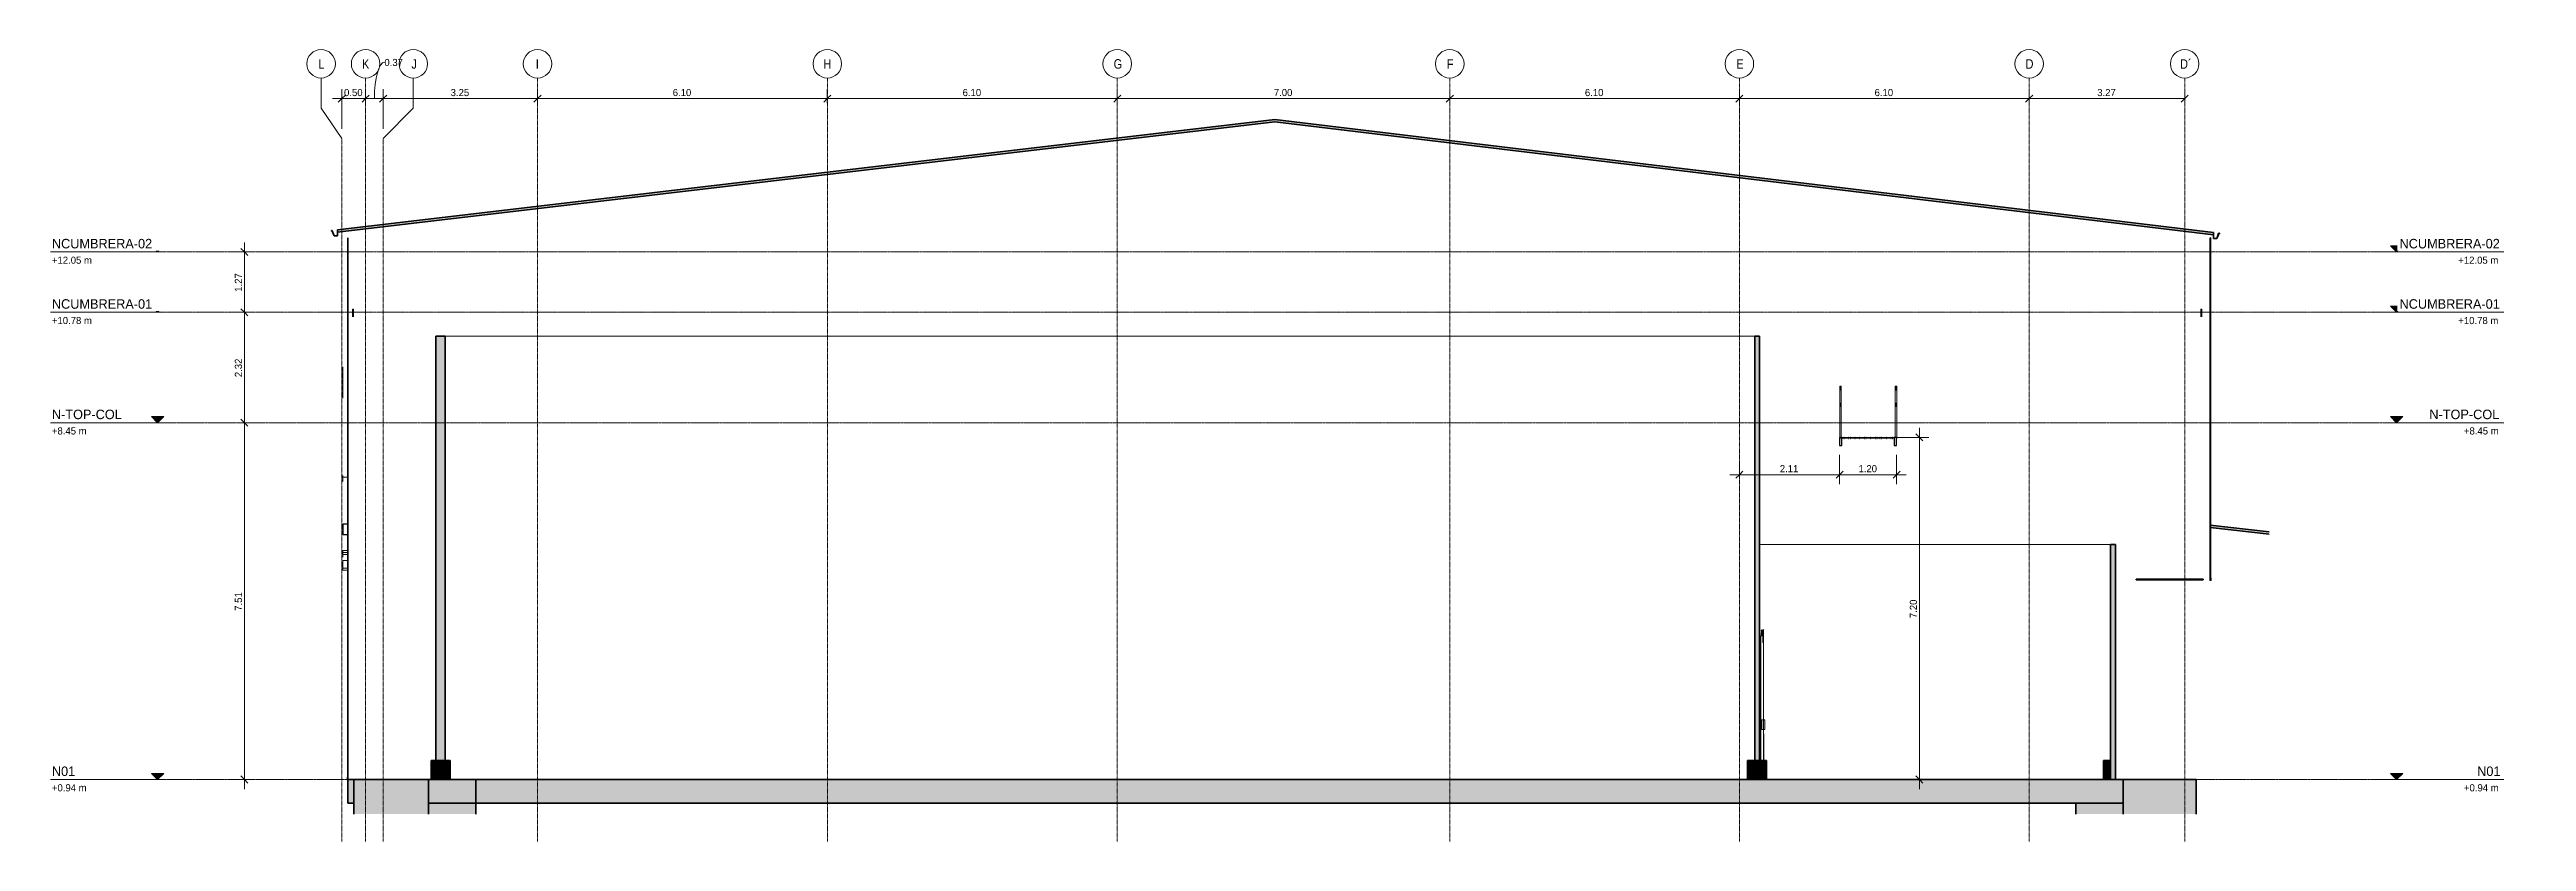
# Model space of a CAD drawing. Header units: centimetres. Extents: x -6716 to 10697, y -285 to 1669.
# Drawn here: x -1043 to 4171, y -36 to 1631 of the extents above; entities that cross this region are included whole.
import ezdxf

# ---------------------------------------------------------------- set-up
doc = ezdxf.new("R2010")
doc.units = ezdxf.units.CM
doc.linetypes.add('Centre', pattern=[3.175, 0.635, -0.475, 1.59, -0.475])
doc.linetypes.add('Grid Line', pattern=[2.2225, 1.27, -0.3175, 0.3175, -0.3175])
for name, color, linetype, lineweight in [('A-ANNO-DIMS', 7, 'Continuous', 9), ('A-ANNO-DIMS-100', 7, 'Continuous', 9), ('A-CLNG', 7, 'Continuous', 9), ('A-DOOR', 7, 'Continuous', 9), ('A-FLOR', 7, 'Continuous', 9), ('A-FLOR-HRAL', 7, 'Continuous', 9), ('A-FLOR-LEVL', 7, 'Continuous', 9), ('A-FLOR-PATT', 7, 'Continuous', 35), ('A-GENM', 7, 'Continuous', 9), ('A-ROOF', 7, 'Continuous', 9), ('A-ROOF-MCUT', 7, 'Continuous', 35), ('A-ROOF-PATT', 7, 'Continuous', 35), ('A-WALL', 7, 'Continuous', 9), ('A-WALL-PATT', 7, 'Continuous', 35), ('I-WALL', 7, 'Continuous', 9), ('S-GRID', 7, 'Continuous', 9), ('S-GRID-IDEN', 7, 'Continuous', 9)]:
    doc.layers.add(name, color=color, linetype=linetype, lineweight=lineweight)
doc.styles.add('Century Gothic', font='GOTHIC.TTF', dxfattribs={"height": 20})
doc.styles.add('Century Gothic_1', font='GOTHIC.TTF', dxfattribs={"height": 15})
doc.styles.add('Saira Condensed', font='SairaCondensed-Regular.ttf', dxfattribs={"height": 20})
doc.dimstyles.new('FCA_N_Cotas_E100', dxfattribs={"dimscale": 30.48, "dimtxt": 15.662524, "dimasz": 0.492126, "dimexe": 0.656168, "dimexo": 0.656168, "dimgap": 0.032808, "dimtad": 1, "dimlfac": 0.01, "dimrnd": 0.01, "dimzin": 0, "dimdsep": 46, "dimtxsty": 'Century Gothic_1', "dimblk1": 'OBLIQUE', "dimblk2": 'OBLIQUE', "dimsah": 1, "dimcen": 0.09, "dimdle": 0.656168, "dimadec": 3, "dimazin": 2, "dimtfac": 1, "dimtdec": 4, "dimtix": 1, "dimtmove": 0, "dimatfit": 3, "dimfxl": 1, "dimtvp": 1, "dimtolj": 1, "dimtzin": 0, "dimarcsym": 2})
doc.dimstyles.new('FCA_N_Cotas_E100_1', dxfattribs={"dimscale": 30.48, "dimtxt": 15.662524, "dimasz": 0.492126, "dimexe": 0.656168, "dimexo": 0.656168, "dimgap": 0.032808, "dimtad": 1, "dimlfac": 0.01, "dimrnd": 0.01, "dimzin": 0, "dimdsep": 46, "dimtxsty": 'Century Gothic_1', "dimblk1": 'OBLIQUE', "dimblk2": 'OBLIQUE', "dimsah": 1, "dimcen": 0.09, "dimdle": 0.656168, "dimadec": 3, "dimazin": 2, "dimtfac": 1, "dimtdec": 4, "dimtix": 1, "dimtmove": 1, "dimatfit": 3, "dimfxl": 1, "dimtvp": 1, "dimtolj": 1, "dimtzin": 0, "dimarcsym": 2})

msp = doc.modelspace()

# ---------------------------------------------------------------- texts
at = {"layer": 'S-GRID-IDEN', "color": 253, "true_color": 0xaaaaaa, "char_height": 20, "attachment_point": 1, "style": 'Saira Condensed'}
for s, insert, width in [('L', (-477.071, 1610.212), 13.62869), ('K', (-385.046, 1610.212), 17.63712), ('J', (-281.04, 1610.212), 8.81856), ('I', (-19.19, 1610.212), 8.01687), ('H', (586.21, 1610.212), 19.2405), ('G', (1197.14, 1610.212), 17.63712), ('F', (1898.44, 1610.212), 14.43037), ('E', (2507.736, 1610.212), 15.23206), ('D', (3116.736, 1610.212), 17.63712), ('D´', (3442.023, 1610.212), 22.44725)]:
    msp.add_mtext(s, dxfattribs=dict(at, insert=insert, width=width))

# ---------------------------------------------------------------- blocks, each defined once
blk = doc.blocks.new('RVR_Texto Fachada - RVR_Texto Fachada-1366805-Elevación Eje 24')
at = {"layer": 'A-GENM', "color": 254, "true_color": 0xe5e5e5}
for p, q in [((-6098.2, 962.9), (-6098.2, 957.5)), ((-6098.2, 957.5), (-6098.2, 934.1)), ((-6098.2, 934.1), (-6098.2, 922.3)), ((-6098.2, 922.3), (-6098.2, 899.1)), ((-6098.2, 899.1), (-6098.2, 896.8)), ((-6098.2, 730.6), (-6098.2, 733.9)), ((-6098.2, 721.6), (-6098.2, 730.6)), ((-6098.2, 730.6), (-6088.2, 730.6)), ((-6088.2, 576.4), (-6098.2, 576.4)), ((-6098.2, 576.4), (-6098.2, 574.3)), ((-6098.2, 574.3), (-6098.2, 571.7)), ((-6098.2, 567.8), (-6098.2, 571.7)), ((-6088.2, 571.7), (-6098.2, 571.7)), ((-6098.2, 562.4), (-6098.2, 567.9)), ((-6088.2, 567.8), (-6098.2, 567.8)), ((-6098.2, 539.2), (-6098.2, 554.7)), ((-6088.2, 554.7), (-6098.2, 554.7)), ((-6098.2, 539.2), (-6098.2, 536.5)), ((-6098.2, 539.2), (-6088.2, 539.2)), ((-6098.2, 536.5), (-6098.2, 534.9)), ((-6098.2, 534.9), (-6098.2, 534.5)), ((-6098.2, 534.5), (-6088.2, 534.5))]:
    blk.add_line(p, q, dxfattribs=at)
at = {"layer": 'A-GENM', "color": 254, "lineweight": 25, "true_color": 0xcccccc}
for p, q in [((-6098.2, 631.6), (-6098.2, 609.9)), ((-6088.2, 631.6), (-6098.2, 631.6)), ((-6088.2, 609.9), (-6088.2, 631.6)), ((-6098.2, 609.9), (-6088.2, 609.9))]:
    blk.add_line(p, q, dxfattribs=at)
blk = doc.blocks.new('Doors-Door-sets- LAHET-LAH010005 - 2_10 x 3_00-1584137-Elevación Eje 24')
at = {"layer": 'A-DOOR', "color": 254, "true_color": 0xe5e5e5}
for p, q in [((-3126.5, 397), (-3126.8, 396)), ((-3126.8, 396), (-3126.8, 134)), ((-3126.5, 134), (-3126.5, 397)), ((-3126.4, 397), (-3126.5, 397)), ((-3116.1, 400.2), (-3116.1, 400)), ((-3116.1, 400), (-3116.1, 134)), ((-3116.1, 394.9), (-3116.1, 134)), ((-3115.1, 396.1), (-3113.6, 396.1)), ((-3115.1, 134), (-3115.1, 396.1)), ((-3113.6, 396.5), (-3113.6, 134)), ((-3109.4, 396.6), (-3113.4, 396.6)), ((-3112.3, 403.8), (-3113.1, 402.3)), ((-3113.1, 402.3), (-3113.1, 396.6)), ((-3113.1, 396.6), (-3109.4, 396.6)), ((-3112.3, 405), (-3112.7, 405)), ((-3112.7, 405), (-3112.7, 404.5)), ((-3112.7, 404.5), (-3112.3, 404.5)), ((-3112.6, 402.3), (-3111.8, 403.8)), ((-3112.6, 398.6), (-3112.6, 402.3)), ((-3109.4, 398.6), (-3112.6, 398.6)), ((-3112.3, 406.1), (-3112.3, 403.8)), ((-3111.8, 406.1), (-3112.3, 406.1)), ((-3111.8, 403.8), (-3111.8, 406.1)), ((-3110.4, 405), (-3111.8, 405)), ((-3111.8, 404.5), (-3110.4, 404.5)), ((-3108.8, 406.6), (-3110.4, 405.9)), ((-3110.4, 405.9), (-3110.4, 403.6)), ((-3110.2, 403.5), (-3108.9, 403)), ((-3109.4, 382.6), (-3109.4, 383.9)), ((-3109.4, 382.6), (-3108, 382.6)), ((-3108.8, 406.6), (-3108.8, 403.2)), ((-3107.8, 396.6), (-3108, 396.6)), ((-3108, 383.9), (-3108, 382.6)), ((-3107.6, 219.4), (-3107.6, 396.4)), ((-3111.6, 219.4), (-3111.6, 199)), ((-3111.3, 219.4), (-3111.6, 219.4)), ((-3111.3, 219.4), (-3107.9, 219.4)), ((-3107.9, 219.4), (-3107.9, 199)), ((-3107.9, 219.4), (-3107.9, 219.4)), ((-3105.4, 219.4), (-3107.9, 219.4)), ((-3107.9, 199), (-3107.9, 219.4)), ((-3105.4, 199), (-3105.4, 219.4)), ((-3111.6, 199), (-3111.3, 199)), ((-3107.9, 199), (-3111.3, 199)), ((-3107.9, 199), (-3105.4, 199)), ((-3107.9, 199), (-3107.9, 199)), ((-3107.6, 134), (-3107.6, 199)), ((-3107.6, 190.1), (-3107.4, 190.1)), ((-3107.4, 190.1), (-3107.4, 134))]:
    blk.add_line(p, q, dxfattribs=at)
at = {"layer": 'A-DOOR', "color": 254, "lineweight": 25, "true_color": 0xcccccc}
for p, q in [((-3116.3, 401), (-3116.4, 401)), ((-3116.4, 401), (-3116.2, 400.2)), ((-3116.1, 400.2), (-3116.3, 401)), ((-3116.2, 400.2), (-3116.2, 94)), ((-3116.1, 94), (-3116.1, 400.2)), ((-3112.4, 400.9), (-3112.6, 400.7)), ((-3112.5, 400.5), (-3108.1, 400.5)), ((-3112.4, 408.1), (-3112.4, 407.2)), ((-3112.3, 402.5), (-3112.4, 402.5)), ((-3112.4, 402.5), (-3112.4, 400.9)), ((-3110.9, 403.7), (-3112.3, 402.5)), ((-3111.4, 408.3), (-3112.2, 408.3)), ((-3112.2, 407.1), (-3109, 407.1)), ((-3112.1, 407.5), (-3112.1, 408.1)), ((-3112.1, 408.1), (-3111.4, 408.1)), ((-3108.9, 407.5), (-3112.1, 407.5)), ((-3111.4, 408.1), (-3111.4, 408.3)), ((-3110.4, 403.7), (-3110.9, 403.7)), ((-3109, 402.5), (-3110.4, 403.7)), ((-3108.9, 408.3), (-3109.5, 408.3)), ((-3109.5, 408.3), (-3109.5, 408.1)), ((-3109.5, 408.1), (-3108.9, 408.1)), ((-3108, 400.5), (-3109.4, 400.5)), ((-3109.4, 400.5), (-3109.4, 383.9)), ((-3109.4, 383.9), (-3108, 383.9)), ((-3108.8, 403.5), (-3109, 402.5)), ((-3108.9, 408.7), (-3108.9, 408.3)), ((-3108.9, 408.1), (-3108.9, 407.5)), ((-3108.8, 406.9), (-3108.8, 403.5)), ((-3108.4, 409), (-3108.7, 409)), ((-3108.3, 400.9), (-3108, 402.8)), ((-3108.1, 400.7), (-3108.3, 400.9)), ((-3108, 407.1), (-3108.2, 408.8)), ((-3108, 402.8), (-3108, 407.1)), ((-3108, 383.9), (-3108, 400.5)), ((-3116.2, 94), (-3116.1, 94))]:
    blk.add_line(p, q, dxfattribs=at)
for centre, radius, start, end in [((-3112.5, 400.6), 0.103, 133.3468, 270), ((-3112.2, 408.1), 0.141, 90, 180), ((-3112.2, 407.2), 0.141, 180, 270), ((-3109, 406.9), 0.212, 0, 90), ((-3108.7, 408.8), 0.208, 89.3533, 198.3162), ((-3108.4, 408.8), 0.198, 8.9726, 89.3533), ((-3108.1, 400.6), 0.0991, 270, 46.6532)]:
    blk.add_arc(centre, radius, start, end, dxfattribs=at)
at = {"layer": 'A-DOOR', "color": 254, "true_color": 0xe5e5e5}
blk.add_open_spline([(-3116.2, 392.1), (-3116.3, 392.1), (-3116.3, 392.1), (-3116.3, 392.1), (-3116.3, 392.1)], degree=3, dxfattribs=at)
for points, knots in [([(-3116.1, 394.7), (-3116.1, 394.8), (-3116.1, 394.9), (-3116.1, 395.1), (-3116, 395.2), (-3116, 395.4), (-3115.9, 395.5), (-3115.8, 395.6), (-3115.7, 395.8), (-3115.6, 395.9), (-3115.5, 396), (-3115.3, 396.1), (-3115.2, 396.1), (-3115.1, 396.1)], [0.4545455, 0.4545455, 0.4545455, 0.4545455, 0.5, 0.5454545, 0.5909091, 0.6363636, 0.6818182, 0.7272727, 0.7727273, 0.8181818, 0.8636364, 0.9090909, 1, 1, 1, 1]), ([(-3113.4, 396.6), (-3113.4, 396.6), (-3113.4, 396.6), (-3113.5, 396.6), (-3113.5, 396.6), (-3113.5, 396.6), (-3113.5, 396.6), (-3113.5, 396.6), (-3113.6, 396.6), (-3113.6, 396.5), (-3113.6, 396.5), (-3113.6, 396.5), (-3113.6, 396.5)], [0, 0, 0, 0, 0.166667, 0.25, 0.333333, 0.416667, 0.5, 0.583333, 0.666667, 0.75, 0.833333, 1, 1, 1, 1]), ([(-3107.6, 396.4), (-3107.6, 396.5), (-3107.6, 396.5), (-3107.6, 396.5), (-3107.6, 396.5), (-3107.6, 396.5), (-3107.6, 396.6), (-3107.6, 396.6), (-3107.6, 396.6), (-3107.7, 396.6), (-3107.7, 396.6), (-3107.7, 396.6), (-3107.8, 396.6), (-3107.8, 396.6)], [0, 0, 0, 0, 0.166667, 0.25, 0.333333, 0.375, 0.416667, 0.5, 0.583333, 0.666667, 0.75, 0.833333, 1, 1, 1, 1])]:
    blk.add_open_spline(points, degree=3, knots=knots, dxfattribs=at)
blk = doc.blocks.new('PQ_RVR_ARQ-01_ZZ_ZZ_MO_T_A_rvt-2-Elevación Eje 24')
at = {"layer": 'A-FLOR', "true_color": 0xeaeaea}
blk.add_hatch(color=254, dxfattribs=at).paths.add_polyline_path([(-2323.5, 514.5), (-2182.1, 514.5), (-2182.1, 515.5), (-2323.5, 515.5)])
at = {"layer": 'A-ROOF-PATT', "lineweight": 9, "true_color": 0xeaeaea}
for points in [[(-2160.9, 1240.2), (-2160.9, 1245.2), (-4136.8, 1483.4), (-6109.6, 1250.8), (-6109.6, 1245.8), (-4136.8, 1478.4), (-2565.8, 1289)], [(-2043.8, 610.2), (-2043.8, 615.2), (-2167.5, 629.4), (-2167.5, 624.3)]]:
    blk.add_hatch(color=254, dxfattribs=at).paths.add_polyline_path(points)
at = {"layer": 'A-ROOF-PATT', "lineweight": 9, "true_color": 0xf2f2f2}
h = blk.add_hatch(dxfattribs=at)
h.set_pattern_fill('FP_7', style=0, pattern_type=2)
h.set_pattern_definition([(90, (42.508, 371.358), (-29.805, -3.412), [])])
edge = h.paths.add_edge_path()
edge.add_line((-2043.8, 610.2), (-2043.8, 610.2))
edge.add_line((-2043.8, 610.2), (-2167, 624.3))
at = {"layer": 'A-WALL-PATT', "lineweight": 9, "true_color": 0xeaeaea}
for points in [[(-6087.7, 99), (-6087.7, 1234.5), (-6088.2, 1234.5), (-6088.2, 99)], [(-2167.5, 518), (-2167, 518), (-2167, 1234.5), (-2167.5, 1234.5), (-2167.5, 796.3)], [(-5902.7, 134), (-5882.7, 134), (-5882.7, 1027), (-5902.7, 1027), (-5902.7, 408.8)], [(-3120.4, 134), (-3116.4, 134), (-3116.4, 1027), (-3126.4, 1027), (-3126.4, 134)], [(-2367.3, 94), (-2367.3, 588.8), (-2377.3, 588.8), (-2377.3, 94)], [(-2168.2, 513), (-2165.7, 513), (-2165.7, 518), (-2168.2, 518)], [(-5872.7, 94), (-5872.7, 134), (-5912.7, 134), (-5912.7, 94)], [(-3120.4, 94), (-3101.4, 94), (-3101.4, 134), (-3141.4, 134), (-3141.4, 94)], [(-2392.2, 94), (-2377.2, 94), (-2377.2, 134), (-2392.2, 134)], [(-6089.5, 94), (-6087, 94), (-6087, 99), (-6089.5, 99), (-6089.5, 94.5)], [(-2197.2, 21.3), (-2197.2, 94), (-2350.6, 94), (-2350.6, 21.3)]]:
    blk.add_hatch(color=254, dxfattribs=at).paths.add_polyline_path(points)
at = {"layer": 'A-WALL-PATT', "lineweight": 9, "true_color": 0xe5e5e5}
h = blk.add_hatch(dxfattribs=at)
h.set_pattern_fill('FP_6', color=254, style=0, pattern_type=2)
h.set_pattern_definition([(90, (-2377.312, 0), (-0.04148, 3e-18), [])])
edge = h.paths.add_edge_path()
edge.add_line((-2377.4, 134), (-2377.3, 134))
edge.add_line((-2377.3, 134), (-2377.4, 145.1))
at = {"layer": 'A-CLNG', "color": 254, "lineweight": 18, "true_color": 0xe5e5e5}
for p, q in [((-3126.4, 1027), (-5882.7, 1027)), ((-2378.6, 588.8), (-3116.4, 588.8)), ((-2378.6, 588.8), (-2378.6, 588.8))]:
    blk.add_line(p, q, dxfattribs=at)
at = {"layer": 'A-FLOR', "color": 254, "lineweight": 35, "true_color": 0xcccccc}
for p, q in [((-2182.1, 515.5), (-2323.5, 515.5)), ((-2323.5, 515.5), (-2323.5, 514.5)), ((-2323.5, 514.5), (-2182.1, 514.5)), ((-2182.1, 514.5), (-2182.1, 515.5)), ((-2350.6, 94), (-5918.3, 94)), ((-5918.3, 94), (-5918.3, 44)), ((-2350.6, 44), (-2350.6, 94)), ((-5918.3, 44), (-2350.6, 44))]:
    blk.add_line(p, q, dxfattribs=at)
at = {"layer": 'A-ROOF', "color": 254, "lineweight": 35, "true_color": 0xcccccc}
for p, q in [((-4136.8, 1483.4), (-6109.6, 1250.8)), ((-6109.6, 1245.8), (-4136.8, 1478.4)), ((-2160.9, 1245.2), (-4136.8, 1483.4)), ((-4136.8, 1478.4), (-2160.9, 1240.2)), ((-6109.6, 1250.8), (-6109.6, 1245.8)), ((-2160.9, 1240.2), (-2160.9, 1245.2)), ((-2167.5, 629.4), (-2167.5, 624.3)), ((-2043.8, 615.2), (-2167.5, 629.4)), ((-2167.5, 624.3), (-2043.8, 610.2))]:
    blk.add_line(p, q, dxfattribs=at)
at = {"layer": 'A-ROOF-MCUT', "color": 254, "true_color": 0xcccccc}
for p, q in [((-6120.9, 1249.6), (-6122.1, 1249.6)), ((-6122.1, 1249.6), (-6122.1, 1248.3)), ((-6122.1, 1248.3), (-6120.9, 1248.3)), ((-6121.8, 1248.6), (-6121.8, 1249.2)), ((-6121.8, 1249.2), (-6120.9, 1249.2)), ((-6120.6, 1248.6), (-6121.8, 1248.6)), ((-6120.9, 1249.2), (-6120.9, 1249.6)), ((-6120.9, 1248.3), (-6117, 1238.3)), ((-6116.8, 1238.7), (-6120.6, 1248.6)), ((-6117, 1238.3), (-6109.6, 1238.3)), ((-6109.9, 1238.7), (-6116.8, 1238.7)), ((-6109.6, 1250.8), (-6109.9, 1250.8)), ((-6109.9, 1250.8), (-6109.9, 1238.7)), ((-6109.6, 1238.3), (-6109.6, 1250.8)), ((-2160.6, 1245.2), (-2160.9, 1245.2)), ((-2160.9, 1245.2), (-2160.9, 1232.7)), ((-2160.9, 1232.7), (-2153.5, 1232.7)), ((-2160.6, 1233.1), (-2160.6, 1245.2)), ((-2153.7, 1233.1), (-2160.6, 1233.1)), ((-2149.9, 1243), (-2153.7, 1233.1)), ((-2153.5, 1232.7), (-2149.7, 1242.7)), ((-2148.7, 1243), (-2149.9, 1243)), ((-2148.4, 1244), (-2149.7, 1244)), ((-2149.7, 1244), (-2149.7, 1243.6)), ((-2149.7, 1243.6), (-2148.7, 1243.6)), ((-2149.7, 1242.7), (-2148.4, 1242.7)), ((-2148.7, 1243.6), (-2148.7, 1243)), ((-2148.4, 1242.7), (-2148.4, 1244))]:
    blk.add_line(p, q, dxfattribs=at)
at = {"layer": 'A-WALL', "color": 254, "lineweight": 35, "true_color": 0xcccccc}
for p, q in [((-6087.7, 1234.5), (-6088.2, 1234.5)), ((-6088.2, 1234.5), (-6088.2, 99)), ((-6087.7, 99), (-6087.7, 1234.5)), ((-2167.5, 1234.5), (-2167.5, 518)), ((-2167, 1234.5), (-2167.5, 1234.5)), ((-2167, 518), (-2167, 1234.5)), ((-2377.3, 588.8), (-2377.3, 94)), ((-2367.3, 588.8), (-2377.3, 588.8)), ((-2367.3, 94), (-2367.3, 588.8)), ((-2167.5, 518), (-2167, 518)), ((-5872.7, 134), (-5912.7, 134)), ((-5912.7, 134), (-5912.7, 94)), ((-5872.7, 94), (-5872.7, 134)), ((-3101.4, 134), (-3141.4, 134)), ((-3141.4, 134), (-3141.4, 94)), ((-3101.4, 94), (-3101.4, 134)), ((-2377.2, 134), (-2392.2, 134)), ((-2392.2, 134), (-2392.2, 94)), ((-2377.2, 94), (-2377.2, 134)), ((-6088.2, 99), (-6087.7, 99)), ((-5918.3, 94), (-6075.5, 94)), ((-6075.5, 94), (-6075.5, 21.3)), ((-5818.3, 94), (-5918.3, 94)), ((-5918.3, 94), (-5918.3, 21.3)), ((-5918.3, 21.3), (-5918.3, 94)), ((-5912.7, 94), (-5872.7, 94)), ((-5818.3, 21.3), (-5818.3, 94)), ((-3141.4, 94), (-3101.4, 94)), ((-2392.2, 94), (-2377.2, 94)), ((-2377.3, 94), (-2367.3, 94)), ((-2197.2, 94), (-2350.6, 94)), ((-2350.6, 94), (-2350.6, 21.3)), ((-2197.2, 21.3), (-2197.2, 94)), ((-2350.6, 44), (-2450.6, 44)), ((-2450.6, 44), (-2450.6, 21.3)), ((-2350.6, 21.3), (-2350.6, 44))]:
    blk.add_line(p, q, dxfattribs=at)
at = {"layer": 'A-WALL', "color": 254, "true_color": 0xcccccc}
for p, q in [((-2377.3, 588.8), (-2377.4, 588.8)), ((-2165.7, 518), (-2168.2, 518)), ((-2168.2, 518), (-2168.2, 513)), ((-2168.2, 513), (-2165.7, 513)), ((-2165.7, 513), (-2165.7, 518)), ((-2392.2, 134), (-2392.2, 134)), ((-6089.5, 99), (-6089.5, 94)), ((-6087, 99), (-6089.5, 99)), ((-6089.5, 94), (-6087, 94)), ((-6087, 94), (-6087, 99))]:
    blk.add_line(p, q, dxfattribs=at)
at = {"layer": 'I-WALL', "color": 254, "lineweight": 35, "true_color": 0xcccccc}
for p, q in [((-5882.7, 1027), (-5902.7, 1027)), ((-5902.7, 1027), (-5902.7, 134)), ((-5882.7, 134), (-5882.7, 1027)), ((-3116.4, 1027), (-3126.4, 1027)), ((-3126.4, 1027), (-3126.4, 134)), ((-3116.4, 134), (-3116.4, 1027)), ((-5902.7, 134), (-5882.7, 134)), ((-3126.4, 134), (-3116.4, 134))]:
    blk.add_line(p, q, dxfattribs=at)
at = {"layer": 'A-DOOR', "color": 254, "lineweight": 70, "true_color": 0xdadada}
blk.add_blockref('Doors-Door-sets- LAHET-LAH010005 - 2_10 x 3_00-1584137-Elevación Eje 24', (0, 0), dxfattribs=at)
at = {"layer": 'A-GENM', "color": 254, "lineweight": 70, "true_color": 0xdadada}
blk.add_blockref('RVR_Texto Fachada - RVR_Texto Fachada-1366805-Elevación Eje 24', (0, 0), dxfattribs=at)
blk = doc.blocks.new('RVR_Tensor angular - d_25 mm-1712714-Elevación Eje 24')
at = {"layer": 'A-GENM', "color": 8, "true_color": 0x808080}
for p, q in [((-2187.2, 1083.4), (-2187.2, 1067.9)), ((-2185.2, 1067.9), (-2185.2, 1083.4))]:
    blk.add_line(p, q, dxfattribs=at)
for start_param, end_param in [(1.570796, 3.926983), (3.926991, 4.18879), (4.18879, 4.45059), (4.45059, 4.712389), (5.497795, 7.853982), (4.712389, 4.974188), (4.974188, 5.235988), (5.235988, 5.497787)]:
    blk.add_ellipse((-2186.2, 1083.4), major_axis=(1, 0), ratio=0.864599, start_param=start_param, end_param=end_param, dxfattribs=at)
blk = doc.blocks.new('RVR_Tensor angular - d_25 mm-1722034-Elevación Eje 24')
at = {"layer": 'A-GENM', "color": 8, "true_color": 0x808080}
for p, q in [((-6077.8, 1083.4), (-6077.8, 1067.9)), ((-6075.8, 1067.9), (-6075.8, 1083.4))]:
    blk.add_line(p, q, dxfattribs=at)
for start_param, end_param in [(1.570796, 3.926983), (3.926991, 4.18879), (4.18879, 4.45059), (4.45059, 4.712389), (5.497795, 7.853982), (4.712389, 4.974188), (4.974188, 5.235988), (5.235988, 5.497787)]:
    blk.add_ellipse((-6076.8, 1083.4), major_axis=(1, 0), ratio=0.864599, start_param=start_param, end_param=end_param, dxfattribs=at)
blk = doc.blocks.new('M_RVR_Grating - 1_12 x 1_00-1792500-Elevación Eje 24')
at = {"layer": 'A-GENM', "lineweight": 25}
for p, q in [((-2942.7, 814.2), (-2947.7, 814.2)), ((-2947.7, 814.2), (-2947.7, 797.2)), ((-2947.7, 797.2), (-2942.7, 797.2)), ((-2944.9, 814.2), (-2945.2, 814.2)), ((-2945.2, 814.2), (-2945.2, 812.1)), ((-2945.2, 812.1), (-2944.9, 812.1)), ((-2944.9, 812.1), (-2944.9, 814.2)), ((-2942.7, 797.2), (-2942.7, 814.2)), ((-2941.6, 814.2), (-2941.9, 814.2)), ((-2941.9, 814.2), (-2941.9, 812.1)), ((-2941.9, 812.1), (-2941.6, 812.1)), ((-2941.6, 812.1), (-2941.6, 814.2)), ((-2938.3, 814.2), (-2938.6, 814.2)), ((-2938.6, 814.2), (-2938.6, 812.1)), ((-2938.6, 812.1), (-2938.3, 812.1)), ((-2938.3, 812.1), (-2938.3, 814.2)), ((-2935, 814.2), (-2935.3, 814.2)), ((-2935.3, 814.2), (-2935.3, 812.1)), ((-2935.3, 812.1), (-2935, 812.1)), ((-2935, 812.1), (-2935, 814.2)), ((-2931.7, 814.2), (-2932, 814.2)), ((-2932, 814.2), (-2932, 812.1)), ((-2932, 812.1), (-2931.7, 812.1)), ((-2931.7, 812.1), (-2931.7, 814.2)), ((-2928.4, 814.2), (-2928.7, 814.2)), ((-2928.7, 814.2), (-2928.7, 812.1)), ((-2928.7, 812.1), (-2928.4, 812.1)), ((-2928.4, 812.1), (-2928.4, 814.2)), ((-2925.1, 814.2), (-2925.4, 814.2)), ((-2925.4, 814.2), (-2925.4, 812.1)), ((-2925.4, 812.1), (-2925.1, 812.1)), ((-2925.1, 812.1), (-2925.1, 814.2)), ((-2921.8, 814.2), (-2922.1, 814.2)), ((-2922.1, 814.2), (-2922.1, 812.1)), ((-2922.1, 812.1), (-2921.8, 812.1)), ((-2921.8, 812.1), (-2921.8, 814.2)), ((-2918.5, 814.2), (-2918.8, 814.2)), ((-2918.8, 814.2), (-2918.8, 812.1)), ((-2918.8, 812.1), (-2918.5, 812.1)), ((-2918.5, 812.1), (-2918.5, 814.2)), ((-2915.2, 814.2), (-2915.5, 814.2)), ((-2915.5, 814.2), (-2915.5, 812.1)), ((-2915.5, 812.1), (-2915.2, 812.1)), ((-2915.2, 812.1), (-2915.2, 814.2)), ((-2911.9, 814.2), (-2912.2, 814.2)), ((-2912.2, 814.2), (-2912.2, 812.1)), ((-2912.2, 812.1), (-2911.9, 812.1)), ((-2911.9, 812.1), (-2911.9, 814.2)), ((-2908.6, 814.2), (-2908.9, 814.2)), ((-2908.9, 814.2), (-2908.9, 812.1)), ((-2908.9, 812.1), (-2908.6, 812.1)), ((-2908.6, 812.1), (-2908.6, 814.2)), ((-2905.3, 814.2), (-2905.6, 814.2)), ((-2905.6, 814.2), (-2905.6, 812.1)), ((-2905.6, 812.1), (-2905.3, 812.1)), ((-2905.3, 812.1), (-2905.3, 814.2)), ((-2902, 814.2), (-2902.3, 814.2)), ((-2902.3, 814.2), (-2902.3, 812.1)), ((-2902.3, 812.1), (-2902, 812.1)), ((-2902, 812.1), (-2902, 814.2)), ((-2898.7, 814.2), (-2899, 814.2)), ((-2899, 814.2), (-2899, 812.1)), ((-2899, 812.1), (-2898.7, 812.1)), ((-2898.7, 812.1), (-2898.7, 814.2)), ((-2895.4, 814.2), (-2895.7, 814.2)), ((-2895.7, 814.2), (-2895.7, 812.1)), ((-2895.7, 812.1), (-2895.4, 812.1)), ((-2895.4, 812.1), (-2895.4, 814.2)), ((-2892.1, 814.2), (-2892.4, 814.2)), ((-2892.4, 814.2), (-2892.4, 812.1)), ((-2892.4, 812.1), (-2892.1, 812.1)), ((-2892.1, 812.1), (-2892.1, 814.2)), ((-2888.8, 814.2), (-2889.1, 814.2)), ((-2889.1, 814.2), (-2889.1, 812.1)), ((-2889.1, 812.1), (-2888.8, 812.1)), ((-2888.8, 812.1), (-2888.8, 814.2)), ((-2885.5, 814.2), (-2885.8, 814.2)), ((-2885.8, 814.2), (-2885.8, 812.1)), ((-2885.8, 812.1), (-2885.5, 812.1)), ((-2885.5, 812.1), (-2885.5, 814.2)), ((-2882.2, 814.2), (-2882.5, 814.2)), ((-2882.5, 814.2), (-2882.5, 812.1)), ((-2882.5, 812.1), (-2882.2, 812.1)), ((-2882.2, 812.1), (-2882.2, 814.2)), ((-2878.9, 814.2), (-2879.2, 814.2)), ((-2879.2, 814.2), (-2879.2, 812.1)), ((-2879.2, 812.1), (-2878.9, 812.1)), ((-2878.9, 812.1), (-2878.9, 814.2)), ((-2875.6, 814.2), (-2875.9, 814.2)), ((-2875.9, 814.2), (-2875.9, 812.1)), ((-2875.9, 812.1), (-2875.6, 812.1)), ((-2875.6, 812.1), (-2875.6, 814.2)), ((-2872.3, 814.2), (-2872.6, 814.2)), ((-2872.6, 814.2), (-2872.6, 812.1)), ((-2872.6, 812.1), (-2872.3, 812.1)), ((-2872.3, 812.1), (-2872.3, 814.2)), ((-2869, 814.2), (-2869.3, 814.2)), ((-2869.3, 814.2), (-2869.3, 812.1)), ((-2869.3, 812.1), (-2869, 812.1)), ((-2869, 812.1), (-2869, 814.2)), ((-2865.7, 814.2), (-2866, 814.2)), ((-2866, 814.2), (-2866, 812.1)), ((-2866, 812.1), (-2865.7, 812.1)), ((-2865.7, 812.1), (-2865.7, 814.2)), ((-2862.4, 814.2), (-2862.7, 814.2)), ((-2862.7, 814.2), (-2862.7, 812.1)), ((-2862.7, 812.1), (-2862.4, 812.1)), ((-2862.4, 812.1), (-2862.4, 814.2)), ((-2859.1, 814.2), (-2859.4, 814.2)), ((-2859.4, 814.2), (-2859.4, 812.1)), ((-2859.4, 812.1), (-2859.1, 812.1)), ((-2859.1, 812.1), (-2859.1, 814.2)), ((-2855.8, 814.2), (-2856.1, 814.2)), ((-2856.1, 814.2), (-2856.1, 812.1)), ((-2856.1, 812.1), (-2855.8, 812.1)), ((-2855.8, 812.1), (-2855.8, 814.2)), ((-2852.5, 814.2), (-2852.8, 814.2)), ((-2852.8, 814.2), (-2852.8, 812.1)), ((-2852.8, 812.1), (-2852.5, 812.1)), ((-2852.5, 812.1), (-2852.5, 814.2)), ((-2849.2, 814.2), (-2849.5, 814.2)), ((-2849.5, 814.2), (-2849.5, 812.1)), ((-2849.5, 812.1), (-2849.2, 812.1)), ((-2849.2, 812.1), (-2849.2, 814.2)), ((-2845.9, 814.2), (-2846.2, 814.2)), ((-2846.2, 814.2), (-2846.2, 812.1)), ((-2846.2, 812.1), (-2845.9, 812.1)), ((-2845.9, 812.1), (-2845.9, 814.2)), ((-2842.6, 814.2), (-2842.9, 814.2)), ((-2842.9, 814.2), (-2842.9, 812.1)), ((-2842.9, 812.1), (-2842.6, 812.1)), ((-2842.6, 812.1), (-2842.6, 814.2)), ((-2839.3, 814.2), (-2839.6, 814.2)), ((-2839.6, 814.2), (-2839.6, 812.1)), ((-2839.6, 812.1), (-2839.3, 812.1)), ((-2839.3, 812.1), (-2839.3, 814.2)), ((-2836, 814.2), (-2836.3, 814.2)), ((-2836.3, 814.2), (-2836.3, 812.1)), ((-2836.3, 812.1), (-2836, 812.1)), ((-2836, 812.1), (-2836, 814.2)), ((-2832.7, 814.2), (-2833, 814.2)), ((-2833, 814.2), (-2833, 812.1)), ((-2833, 812.1), (-2832.7, 812.1)), ((-2832.7, 812.1), (-2832.7, 814.2)), ((-2827.7, 814.2), (-2832.7, 814.2)), ((-2832.7, 814.2), (-2832.7, 797.2)), ((-2832.7, 797.2), (-2827.7, 797.2)), ((-2827.7, 797.2), (-2827.7, 814.2))]:
    blk.add_line(p, q, dxfattribs=at)
at = {"layer": 'A-GENM', "color": 8, "true_color": 0x808080}
for p, q in [((-2941.9, 814.2), (-2942.7, 814.2)), ((-2942.7, 813.2), (-2941.9, 813.2)), ((-2938.6, 814.2), (-2941.6, 814.2)), ((-2941.6, 813.2), (-2938.6, 813.2)), ((-2935.3, 814.2), (-2938.3, 814.2)), ((-2938.3, 813.2), (-2935.3, 813.2)), ((-2932, 814.2), (-2935, 814.2)), ((-2935, 813.2), (-2932, 813.2)), ((-2928.7, 814.2), (-2931.7, 814.2)), ((-2931.7, 813.2), (-2928.7, 813.2)), ((-2925.4, 814.2), (-2928.4, 814.2)), ((-2928.4, 813.2), (-2925.4, 813.2)), ((-2922.1, 814.2), (-2925.1, 814.2)), ((-2925.1, 813.2), (-2922.1, 813.2)), ((-2918.8, 814.2), (-2921.8, 814.2)), ((-2921.8, 813.2), (-2918.8, 813.2)), ((-2915.5, 814.2), (-2918.5, 814.2)), ((-2918.5, 813.2), (-2915.5, 813.2)), ((-2912.2, 814.2), (-2915.2, 814.2)), ((-2915.2, 813.2), (-2912.2, 813.2)), ((-2908.9, 814.2), (-2911.9, 814.2)), ((-2911.9, 813.2), (-2908.9, 813.2)), ((-2905.6, 814.2), (-2908.6, 814.2)), ((-2908.6, 813.2), (-2905.6, 813.2)), ((-2902.3, 814.2), (-2905.3, 814.2)), ((-2905.3, 813.2), (-2902.3, 813.2)), ((-2899, 814.2), (-2902, 814.2)), ((-2902, 813.2), (-2899, 813.2)), ((-2895.7, 814.2), (-2898.7, 814.2)), ((-2898.7, 813.2), (-2895.7, 813.2)), ((-2892.4, 814.2), (-2895.4, 814.2)), ((-2895.4, 813.2), (-2892.4, 813.2)), ((-2889.1, 814.2), (-2892, 814.2)), ((-2892, 813.2), (-2889.1, 813.2)), ((-2885.8, 814.2), (-2888.8, 814.2)), ((-2888.8, 813.2), (-2885.8, 813.2)), ((-2882.5, 814.2), (-2885.5, 814.2)), ((-2885.5, 813.2), (-2882.5, 813.2)), ((-2879.2, 814.2), (-2882.2, 814.2)), ((-2882.2, 813.2), (-2879.2, 813.2)), ((-2875.9, 814.2), (-2878.9, 814.2)), ((-2878.9, 813.2), (-2875.9, 813.2)), ((-2872.6, 814.2), (-2875.6, 814.2)), ((-2875.6, 813.2), (-2872.6, 813.2)), ((-2869.3, 814.2), (-2872.3, 814.2)), ((-2872.3, 813.2), (-2869.3, 813.2)), ((-2866, 814.2), (-2869, 814.2)), ((-2869, 813.2), (-2866, 813.2)), ((-2862.7, 814.2), (-2865.7, 814.2)), ((-2865.7, 813.2), (-2862.7, 813.2)), ((-2859.4, 814.2), (-2862.4, 814.2)), ((-2862.4, 813.2), (-2859.4, 813.2)), ((-2856.1, 814.2), (-2859.1, 814.2)), ((-2859.1, 813.2), (-2856.1, 813.2)), ((-2852.8, 814.2), (-2855.8, 814.2)), ((-2855.8, 813.2), (-2852.8, 813.2)), ((-2849.5, 814.2), (-2852.5, 814.2)), ((-2852.5, 813.2), (-2849.5, 813.2)), ((-2846.2, 814.2), (-2849.2, 814.2)), ((-2849.2, 813.2), (-2846.2, 813.2)), ((-2842.9, 814.2), (-2845.9, 814.2)), ((-2845.9, 813.2), (-2842.9, 813.2)), ((-2839.6, 814.2), (-2842.6, 814.2)), ((-2842.6, 813.2), (-2839.6, 813.2)), ((-2836.3, 814.2), (-2839.3, 814.2)), ((-2839.3, 813.2), (-2836.3, 813.2)), ((-2833, 814.2), (-2836, 814.2)), ((-2836, 813.2), (-2833, 813.2))]:
    blk.add_line(p, q, dxfattribs=at)
blk = doc.blocks.new('Railings 52 - Railings 41-1808123-Elevación Eje 24')
at = {"layer": 'A-FLOR-HRAL', "color": 8, "true_color": 0x808080}
for p, q in [((-2947.1, 922), (-2947.1, 814.2)), ((-2945.6, 922), (-2947.1, 922)), ((-2944.1, 922), (-2945.6, 922)), ((-2944.1, 814.2), (-2944.1, 922))]:
    blk.add_line(p, q, dxfattribs=at)
at = {"layer": 'A-FLOR-HRAL', "color": 8, "true_color": 0x808080, "flags": 128}
for points in [[(-2947.1, 920), (-2947.1, 920), (-2947.1, 920), (-2947.1, 919.9), (-2947.1, 919.9), (-2947.1, 919.8), (-2947.1, 919.8), (-2947.1, 919.7), (-2947.1, 919.6), (-2947.1, 919.5), (-2947.1, 919.4), (-2947.1, 919.2), (-2947.1, 919.1), (-2947.1, 918.9), (-2947.1, 918.8), (-2947.1, 918.6), (-2947.1, 918.4), (-2947.1, 918.2), (-2947.1, 918), (-2947.1, 917.8), (-2947.1, 917.6), (-2947.1, 917.3), (-2947.1, 917.1), (-2947.1, 917.1)], [(-2944.1, 917.1), (-2944.1, 917.3), (-2944.1, 917.6), (-2944.1, 917.8), (-2944.1, 918), (-2944.1, 918.2), (-2944.1, 918.4), (-2944.1, 918.6), (-2944.1, 918.8), (-2944.1, 918.9), (-2944.1, 919.1), (-2944.1, 919.2), (-2944.1, 919.4), (-2944.1, 919.5), (-2944.1, 919.6), (-2944.1, 919.7), (-2944.1, 919.8), (-2944.1, 919.8), (-2944.1, 919.9), (-2944.1, 919.9), (-2944.1, 920), (-2944.1, 920), (-2944.1, 920)], [(-2947.1, 882.3), (-2947.1, 882), (-2947.1, 881.8), (-2947.1, 881.6), (-2947.1, 881.4), (-2947.1, 881.2), (-2947.1, 881), (-2947.1, 880.8), (-2947.1, 880.6), (-2947.1, 880.4), (-2947.1, 880.3), (-2947.1, 880.1), (-2947.1, 880), (-2947.1, 879.9), (-2947.1, 879.8), (-2947.1, 879.7), (-2947.1, 879.6), (-2947.1, 879.5), (-2947.1, 879.5), (-2947.1, 879.4), (-2947.1, 879.4), (-2947.1, 879.4), (-2947.1, 879.4)], [(-2944.1, 879.4), (-2944.1, 879.4), (-2944.1, 879.4), (-2944.1, 879.4), (-2944.1, 879.5), (-2944.1, 879.5), (-2944.1, 879.6), (-2944.1, 879.7), (-2944.1, 879.8), (-2944.1, 879.9), (-2944.1, 880), (-2944.1, 880.1), (-2944.1, 880.3), (-2944.1, 880.4), (-2944.1, 880.6), (-2944.1, 880.8), (-2944.1, 881), (-2944.1, 881.2), (-2944.1, 881.4), (-2944.1, 881.6), (-2944.1, 881.8), (-2944.1, 882), (-2944.1, 882.3), (-2944.1, 882.3)]]:
    blk.add_lwpolyline(points, dxfattribs=at)
at = {"layer": 'A-FLOR-HRAL', "lineweight": 25}
for points, knots in [([(-2945.6, 919.2), (-2945.8, 919.2), (-2946, 919.2), (-2946.1, 919.1), (-2946.2, 919.1), (-2946.3, 919), (-2946.4, 919), (-2946.5, 918.9), (-2946.6, 918.8), (-2946.7, 918.7), (-2946.7, 918.6), (-2946.8, 918.5), (-2946.8, 918.4), (-2946.9, 918.3), (-2947, 918.2), (-2947, 918), (-2947, 917.9), (-2947.1, 917.8), (-2947.1, 917.7), (-2947.1, 917.6), (-2947.1, 917.5), (-2947.1, 917.3), (-2947.1, 917.1), (-2947.1, 916.9), (-2947.1, 916.7), (-2947.1, 916.4), (-2947, 916), (-2946.9, 915.7), (-2946.8, 915.5), (-2946.8, 915.3), (-2946.7, 915.2), (-2946.7, 915.1), (-2946.6, 915), (-2946.6, 914.9), (-2946.5, 914.8), (-2946.5, 914.7), (-2946.4, 914.6), (-2946.3, 914.5), (-2946.3, 914.4), (-2946.2, 914.4), (-2946.2, 914.3), (-2946.1, 914.3), (-2946, 914.2), (-2945.8, 914.1), (-2945.7, 914.1), (-2945.6, 914)], [0, 0, 0, 0, 0.055556, 0.083333, 0.097222, 0.111111, 0.125, 0.138889, 0.166667, 0.194444, 0.208333, 0.215278, 0.222222, 0.25, 0.277778, 0.305556, 0.319444, 0.333333, 0.347222, 0.361111, 0.388889, 0.416667, 0.444444, 0.472222, 0.5, 0.555556, 0.611111, 0.666667, 0.694444, 0.722222, 0.75, 0.763889, 0.777778, 0.791667, 0.805556, 0.833333, 0.861111, 0.875, 0.888889, 0.895833, 0.902778, 0.916667, 0.944444, 0.972222, 1, 1, 1, 1]), ([(-2945.6, 914), (-2945.6, 914.1), (-2945.5, 914.1), (-2945.3, 914.2), (-2945.2, 914.3), (-2945.1, 914.3), (-2945.1, 914.4), (-2945, 914.4), (-2945, 914.5), (-2944.9, 914.6), (-2944.8, 914.7), (-2944.8, 914.8), (-2944.7, 914.9), (-2944.7, 915), (-2944.6, 915.1), (-2944.6, 915.2), (-2944.5, 915.3), (-2944.4, 915.5), (-2944.3, 915.8), (-2944.2, 916.2), (-2944.2, 916.6), (-2944.2, 916.7), (-2944.1, 916.9), (-2944.1, 917.1), (-2944.1, 917.3), (-2944.2, 917.5), (-2944.2, 917.6), (-2944.2, 917.8), (-2944.2, 917.9), (-2944.3, 918), (-2944.3, 918.2), (-2944.4, 918.3), (-2944.4, 918.4), (-2944.5, 918.5), (-2944.5, 918.6), (-2944.6, 918.7), (-2944.7, 918.8), (-2944.8, 918.9), (-2944.9, 919), (-2945, 919), (-2945, 919.1), (-2945.1, 919.1), (-2945.3, 919.2), (-2945.5, 919.2), (-2945.6, 919.2)], [0, 0, 0, 0, 0.027778, 0.055556, 0.083333, 0.097222, 0.104167, 0.111111, 0.125, 0.138889, 0.166667, 0.194444, 0.208333, 0.222222, 0.236111, 0.25, 0.277778, 0.305556, 0.333333, 0.444444, 0.472222, 0.5, 0.527778, 0.555556, 0.583333, 0.611111, 0.638889, 0.666667, 0.680556, 0.694444, 0.722222, 0.75, 0.763889, 0.777778, 0.791667, 0.805556, 0.833333, 0.861111, 0.875, 0.888889, 0.902778, 0.916667, 0.944444, 1, 1, 1, 1]), ([(-2945.6, 885.3), (-2945.7, 885.3), (-2945.8, 885.3), (-2946, 885.2), (-2946.1, 885.1), (-2946.2, 885), (-2946.2, 885), (-2946.3, 885), (-2946.3, 884.9), (-2946.4, 884.8), (-2946.5, 884.7), (-2946.5, 884.6), (-2946.6, 884.4), (-2946.6, 884.4), (-2946.7, 884.3), (-2946.7, 884.2), (-2946.8, 884), (-2946.8, 883.9), (-2947, 883.5), (-2947.1, 883.2), (-2947.1, 882.8), (-2947.1, 882.6), (-2947.1, 882.5), (-2947.1, 882.3), (-2947.1, 882.1), (-2947.1, 881.9), (-2947.1, 881.7), (-2947.1, 881.6), (-2947, 881.5), (-2947, 881.4), (-2947, 881.2), (-2946.9, 881.1), (-2946.8, 881), (-2946.8, 880.9), (-2946.8, 880.8), (-2946.7, 880.7), (-2946.6, 880.6), (-2946.5, 880.5), (-2946.4, 880.4), (-2946.3, 880.4), (-2946.2, 880.3), (-2946.1, 880.3), (-2946, 880.2), (-2945.8, 880.2), (-2945.6, 880.2)], [0, 0, 0, 0, 0.027778, 0.055556, 0.083333, 0.097222, 0.104167, 0.111111, 0.125, 0.138889, 0.166667, 0.194444, 0.208333, 0.222222, 0.236111, 0.25, 0.277778, 0.305556, 0.333333, 0.444444, 0.472222, 0.5, 0.527778, 0.555556, 0.583333, 0.611111, 0.638889, 0.666667, 0.680556, 0.694444, 0.722222, 0.75, 0.763889, 0.777778, 0.791667, 0.805556, 0.833333, 0.861111, 0.875, 0.888889, 0.902778, 0.916667, 0.944444, 1, 1, 1, 1]), ([(-2945.6, 880.2), (-2945.5, 880.2), (-2945.3, 880.2), (-2945.1, 880.3), (-2945, 880.3), (-2945, 880.4), (-2944.9, 880.4), (-2944.8, 880.5), (-2944.7, 880.6), (-2944.6, 880.7), (-2944.5, 880.8), (-2944.5, 880.9), (-2944.5, 880.9), (-2944.4, 881.1), (-2944.3, 881.2), (-2944.3, 881.4), (-2944.2, 881.5), (-2944.2, 881.6), (-2944.2, 881.7), (-2944.2, 881.8), (-2944.2, 881.9), (-2944.1, 882.1), (-2944.1, 882.3), (-2944.1, 882.5), (-2944.2, 882.7), (-2944.2, 883), (-2944.3, 883.4), (-2944.4, 883.6), (-2944.4, 883.9), (-2944.5, 884), (-2944.6, 884.2), (-2944.6, 884.3), (-2944.7, 884.4), (-2944.7, 884.4), (-2944.8, 884.5), (-2944.8, 884.7), (-2944.9, 884.8), (-2945, 884.9), (-2945, 885), (-2945.1, 885), (-2945.1, 885), (-2945.2, 885.1), (-2945.3, 885.2), (-2945.5, 885.3), (-2945.6, 885.3), (-2945.6, 885.3)], [0, 0, 0, 0, 0.055556, 0.083333, 0.097222, 0.111111, 0.125, 0.138889, 0.166667, 0.194444, 0.208333, 0.215278, 0.222222, 0.25, 0.277778, 0.305556, 0.319444, 0.333333, 0.347222, 0.361111, 0.388889, 0.416667, 0.444444, 0.472222, 0.5, 0.555556, 0.611111, 0.666667, 0.694444, 0.722222, 0.75, 0.763889, 0.777778, 0.791667, 0.805556, 0.833333, 0.861111, 0.875, 0.888889, 0.895833, 0.902778, 0.916667, 0.944444, 0.972222, 1, 1, 1, 1])]:
    blk.add_open_spline(points, degree=3, knots=knots, dxfattribs=at)
blk = doc.blocks.new('Railings 56 - Railings 41-1808293-Elevación Eje 24')
at = {"layer": 'A-FLOR-HRAL', "color": 8, "true_color": 0x808080}
for p, q in [((-2830.6, 922), (-2830.6, 814.2)), ((-2829.1, 922), (-2830.6, 922)), ((-2827.6, 922), (-2829.1, 922)), ((-2827.6, 811.5), (-2827.6, 922)), ((-2827.6, 811.5), (-2827.6, 811.5))]:
    blk.add_line(p, q, dxfattribs=at)
at = {"layer": 'A-FLOR-HRAL', "color": 8, "true_color": 0x808080, "flags": 128}
for points in [[(-2830.6, 920), (-2830.6, 920), (-2830.6, 920), (-2830.6, 919.9), (-2830.6, 919.9), (-2830.6, 919.8), (-2830.6, 919.8), (-2830.6, 919.7), (-2830.6, 919.6), (-2830.6, 919.5), (-2830.6, 919.4), (-2830.6, 919.2), (-2830.6, 919.1), (-2830.6, 918.9), (-2830.6, 918.8), (-2830.6, 918.6), (-2830.6, 918.4), (-2830.6, 918.2), (-2830.6, 918), (-2830.6, 917.8), (-2830.6, 917.6), (-2830.6, 917.3), (-2830.6, 917.1), (-2830.6, 917.1)], [(-2827.6, 917.1), (-2827.6, 917.3), (-2827.6, 917.6), (-2827.6, 917.8), (-2827.6, 918), (-2827.6, 918.2), (-2827.6, 918.4), (-2827.6, 918.6), (-2827.6, 918.8), (-2827.6, 918.9), (-2827.6, 919.1), (-2827.6, 919.2), (-2827.6, 919.4), (-2827.6, 919.5), (-2827.6, 919.6), (-2827.6, 919.7), (-2827.6, 919.8), (-2827.6, 919.8), (-2827.6, 919.9), (-2827.6, 919.9), (-2827.6, 920), (-2827.6, 920), (-2827.6, 920)], [(-2830.6, 882.3), (-2830.6, 882), (-2830.6, 881.8), (-2830.6, 881.6), (-2830.6, 881.4), (-2830.6, 881.2), (-2830.6, 881), (-2830.6, 880.8), (-2830.6, 880.6), (-2830.6, 880.4), (-2830.6, 880.3), (-2830.6, 880.1), (-2830.6, 880), (-2830.6, 879.9), (-2830.6, 879.8), (-2830.6, 879.7), (-2830.6, 879.6), (-2830.6, 879.5), (-2830.6, 879.5), (-2830.6, 879.4), (-2830.6, 879.4), (-2830.6, 879.4), (-2830.6, 879.4)], [(-2827.6, 879.4), (-2827.6, 879.4), (-2827.6, 879.4), (-2827.6, 879.4), (-2827.6, 879.5), (-2827.6, 879.5), (-2827.6, 879.6), (-2827.6, 879.7), (-2827.6, 879.8), (-2827.6, 879.9), (-2827.6, 880), (-2827.6, 880.1), (-2827.6, 880.3), (-2827.6, 880.4), (-2827.6, 880.6), (-2827.6, 880.8), (-2827.6, 881), (-2827.6, 881.2), (-2827.6, 881.4), (-2827.6, 881.6), (-2827.6, 881.8), (-2827.6, 882), (-2827.6, 882.3), (-2827.6, 882.3)]]:
    blk.add_lwpolyline(points, dxfattribs=at)
at = {"layer": 'A-FLOR-HRAL', "lineweight": 25}
for points, knots in [([(-2829.1, 919.2), (-2829.2, 919.2), (-2829.4, 919.2), (-2829.6, 919.1), (-2829.7, 919.1), (-2829.7, 919), (-2829.8, 919), (-2829.9, 918.9), (-2830, 918.8), (-2830.1, 918.7), (-2830.2, 918.6), (-2830.2, 918.5), (-2830.3, 918.4), (-2830.3, 918.3), (-2830.4, 918.2), (-2830.4, 918), (-2830.5, 917.9), (-2830.5, 917.8), (-2830.5, 917.7), (-2830.5, 917.6), (-2830.6, 917.5), (-2830.6, 917.3), (-2830.6, 917.1), (-2830.6, 916.9), (-2830.6, 916.7), (-2830.5, 916.4), (-2830.4, 916), (-2830.4, 915.7), (-2830.3, 915.5), (-2830.2, 915.3), (-2830.1, 915.2), (-2830.1, 915.1), (-2830.1, 915), (-2830, 914.9), (-2830, 914.8), (-2829.9, 914.7), (-2829.8, 914.6), (-2829.7, 914.5), (-2829.7, 914.4), (-2829.6, 914.4), (-2829.6, 914.3), (-2829.5, 914.3), (-2829.4, 914.2), (-2829.2, 914.1), (-2829.1, 914.1), (-2829.1, 914)], [0, 0, 0, 0, 0.055556, 0.083333, 0.097222, 0.111111, 0.125, 0.138889, 0.166667, 0.194444, 0.208333, 0.215278, 0.222222, 0.25, 0.277778, 0.305556, 0.319444, 0.333333, 0.347222, 0.361111, 0.388889, 0.416667, 0.444444, 0.472222, 0.5, 0.555556, 0.611111, 0.666667, 0.694444, 0.722222, 0.75, 0.763889, 0.777778, 0.791667, 0.805556, 0.833333, 0.861111, 0.875, 0.888889, 0.895833, 0.902778, 0.916667, 0.944444, 0.972222, 1, 1, 1, 1]), ([(-2829.1, 914), (-2829, 914.1), (-2828.9, 914.1), (-2828.7, 914.2), (-2828.6, 914.3), (-2828.5, 914.3), (-2828.5, 914.4), (-2828.5, 914.4), (-2828.4, 914.5), (-2828.3, 914.6), (-2828.3, 914.7), (-2828.2, 914.8), (-2828.1, 914.9), (-2828.1, 915), (-2828, 915.1), (-2828, 915.2), (-2827.9, 915.3), (-2827.9, 915.5), (-2827.8, 915.8), (-2827.7, 916.2), (-2827.6, 916.6), (-2827.6, 916.7), (-2827.6, 916.9), (-2827.6, 917.1), (-2827.6, 917.3), (-2827.6, 917.5), (-2827.6, 917.6), (-2827.6, 917.8), (-2827.7, 917.9), (-2827.7, 918), (-2827.8, 918.2), (-2827.8, 918.3), (-2827.9, 918.4), (-2827.9, 918.5), (-2828, 918.6), (-2828, 918.7), (-2828.1, 918.8), (-2828.2, 918.9), (-2828.3, 919), (-2828.4, 919), (-2828.5, 919.1), (-2828.6, 919.1), (-2828.8, 919.2), (-2828.9, 919.2), (-2829.1, 919.2)], [0, 0, 0, 0, 0.027778, 0.055556, 0.083333, 0.097222, 0.104167, 0.111111, 0.125, 0.138889, 0.166667, 0.194444, 0.208333, 0.222222, 0.236111, 0.25, 0.277778, 0.305556, 0.333333, 0.444444, 0.472222, 0.5, 0.527778, 0.555556, 0.583333, 0.611111, 0.638889, 0.666667, 0.680556, 0.694444, 0.722222, 0.75, 0.763889, 0.777778, 0.791667, 0.805556, 0.833333, 0.861111, 0.875, 0.888889, 0.902778, 0.916667, 0.944444, 1, 1, 1, 1]), ([(-2829.1, 885.3), (-2829.1, 885.3), (-2829.2, 885.3), (-2829.4, 885.2), (-2829.5, 885.1), (-2829.6, 885), (-2829.6, 885), (-2829.7, 885), (-2829.7, 884.9), (-2829.8, 884.8), (-2829.9, 884.7), (-2830, 884.6), (-2830, 884.4), (-2830.1, 884.4), (-2830.1, 884.3), (-2830.1, 884.2), (-2830.2, 884), (-2830.3, 883.9), (-2830.4, 883.5), (-2830.5, 883.2), (-2830.5, 882.8), (-2830.6, 882.6), (-2830.6, 882.5), (-2830.6, 882.3), (-2830.6, 882.1), (-2830.6, 881.9), (-2830.5, 881.7), (-2830.5, 881.6), (-2830.5, 881.5), (-2830.4, 881.4), (-2830.4, 881.2), (-2830.3, 881.1), (-2830.3, 881), (-2830.2, 880.9), (-2830.2, 880.8), (-2830.1, 880.7), (-2830, 880.6), (-2829.9, 880.5), (-2829.8, 880.4), (-2829.7, 880.4), (-2829.7, 880.3), (-2829.6, 880.3), (-2829.4, 880.2), (-2829.2, 880.2), (-2829.1, 880.2)], [0, 0, 0, 0, 0.027778, 0.055556, 0.083333, 0.097222, 0.104167, 0.111111, 0.125, 0.138889, 0.166667, 0.194444, 0.208333, 0.222222, 0.236111, 0.25, 0.277778, 0.305556, 0.333333, 0.444444, 0.472222, 0.5, 0.527778, 0.555556, 0.583333, 0.611111, 0.638889, 0.666667, 0.680556, 0.694444, 0.722222, 0.75, 0.763889, 0.777778, 0.791667, 0.805556, 0.833333, 0.861111, 0.875, 0.888889, 0.902778, 0.916667, 0.944444, 1, 1, 1, 1]), ([(-2829.1, 880.2), (-2828.9, 880.2), (-2828.8, 880.2), (-2828.6, 880.3), (-2828.5, 880.3), (-2828.4, 880.4), (-2828.3, 880.4), (-2828.2, 880.5), (-2828.1, 880.6), (-2828, 880.7), (-2828, 880.8), (-2827.9, 880.9), (-2827.9, 880.9), (-2827.8, 881.1), (-2827.8, 881.2), (-2827.7, 881.4), (-2827.7, 881.5), (-2827.6, 881.6), (-2827.6, 881.7), (-2827.6, 881.8), (-2827.6, 881.9), (-2827.6, 882.1), (-2827.6, 882.3), (-2827.6, 882.5), (-2827.6, 882.7), (-2827.6, 883), (-2827.7, 883.4), (-2827.8, 883.6), (-2827.9, 883.9), (-2827.9, 884), (-2828, 884.2), (-2828, 884.3), (-2828.1, 884.4), (-2828.1, 884.4), (-2828.2, 884.5), (-2828.3, 884.7), (-2828.3, 884.8), (-2828.4, 884.9), (-2828.5, 885), (-2828.5, 885), (-2828.5, 885), (-2828.6, 885.1), (-2828.7, 885.2), (-2828.9, 885.3), (-2829, 885.3), (-2829.1, 885.3)], [0, 0, 0, 0, 0.055556, 0.083333, 0.097222, 0.111111, 0.125, 0.138889, 0.166667, 0.194444, 0.208333, 0.215278, 0.222222, 0.25, 0.277778, 0.305556, 0.319444, 0.333333, 0.347222, 0.361111, 0.388889, 0.416667, 0.444444, 0.472222, 0.5, 0.555556, 0.611111, 0.666667, 0.694444, 0.722222, 0.75, 0.763889, 0.777778, 0.791667, 0.805556, 0.833333, 0.861111, 0.875, 0.888889, 0.895833, 0.902778, 0.916667, 0.944444, 0.972222, 1, 1, 1, 1])]:
    blk.add_open_spline(points, degree=3, knots=knots, dxfattribs=at)
blk = doc.blocks.new('Level - Con_Triangulo-1145637-Elevación Eje 24')
at = {"layer": 'A-FLOR-LEVL', "true_color": 0xe2e2e2}
blk.add_hatch(color=254, dxfattribs=at).paths.add_polyline_path([(-6501.3, 106.9), (-6488.4, 94), (-6475.5, 106.9)])
at = {"layer": 'A-FLOR-LEVL', "color": 253, "true_color": 0xaaaaaa}
for p, q in [((-6501.3, 106.9), (-6475.5, 106.9)), ((-6488.4, 94), (-6501.3, 106.9)), ((-6475.5, 106.9), (-6488.4, 94)), ((-6475.5, 94), (-6714, 94))]:
    blk.add_line(p, q, dxfattribs=at)
blk = doc.blocks.new('Grid - 3mm-1819951-Elevación Eje 24')
at = {"layer": 'S-GRID-IDEN', "color": 253, "true_color": 0xaaaaaa}
blk.add_circle((-2548.7, 1600.5), 30, dxfattribs=at)
blk = doc.blocks.new('DIMBLOCK16-Elevación Eje 24')
at = {"layer": 'A-ANNO-DIMS-100'}
for p, q in [((-447.5, 1527.2), (-377.5, 1527.2)), ((-427.5, 1527.2), (-427.5, 1547.2)), ((-427.5, 1527.2), (-427.5, 1463.5)), ((-377.5, 1527.2), (-377.5, 1547.2)), ((-377.5, 1527.2), (-377.5, 1517.8))]:
    blk.add_line(p, q, dxfattribs=at)
at = {"layer": 'A-ANNO-DIMS-100', "lineweight": 35}
for p, q in [((-427.5, 1527.2), (-435, 1519.7)), ((-427.5, 1527.2), (-420, 1534.7)), ((-377.5, 1527.2), (-385, 1519.7)), ((-377.5, 1527.2), (-370, 1534.7))]:
    blk.add_line(p, q, dxfattribs=at)
at = {"layer": 'A-ANNO-DIMS-100', "color": 0, "insert": (-422.9, 1547.5), "char_height": 15, "width": 48.927, "attachment_point": 1, "line_spacing_factor": 0.984502, "style": 'Century Gothic_1'}
blk.add_mtext('0.50', dxfattribs=at)
blk = doc.blocks.new('_Oblique')
at = {"color": 0, "linetype": 'ByBlock', "lineweight": -2}
blk.add_line((-0.5, -0.5), (0.5, 0.5), dxfattribs=at)
blk = doc.blocks.new('DIMBLOCK17-Elevación Eje 24')
at = {"layer": 'A-ANNO-DIMS-100', "lineweight": 35}
for p, q in [((-377.5, 1527.2), (-385, 1519.7)), ((-377.5, 1527.2), (-370, 1534.7)), ((-340.6, 1527.2), (-348.1, 1519.7)), ((-340.6, 1527.2), (-333.1, 1534.7))]:
    blk.add_line(p, q, dxfattribs=at)
at = {"layer": 'A-ANNO-DIMS-100'}
for p, q in [((-377.5, 1527.2), (-377.5, 1547.2)), ((-377.5, 1527.2), (-340.6, 1527.2)), ((-377.5, 1527.2), (-377.5, 1517.8)), ((-340.6, 1527.2), (-340.6, 1547.2)), ((-340.6, 1527.2), (-340.6, 1463.5))]:
    blk.add_line(p, q, dxfattribs=at)
blk.add_ellipse((-337.9, 1527.2), major_axis=(0, 76.6), ratio=0.27518, start_param=0, end_param=1.570796, dxfattribs=at)
at = {"layer": 'A-ANNO-DIMS-100', "color": 0, "insert": (-337.9, 1610.8), "char_height": 15, "width": 48.927, "attachment_point": 1, "line_spacing_factor": 0.984502, "style": 'Century Gothic_1'}
blk.add_mtext('0.37', dxfattribs=at)
blk = doc.blocks.new('DIMBLOCK18-Elevación Eje 24')
at = {"layer": 'A-ANNO-DIMS-100', "lineweight": 35}
for p, q in [((-340.6, 1527.2), (-348.1, 1519.7)), ((-340.6, 1527.2), (-333.1, 1534.7)), ((-15.6, 1527.2), (-23.1, 1519.7)), ((-15.6, 1527.2), (-8.1, 1534.7))]:
    blk.add_line(p, q, dxfattribs=at)
at = {"layer": 'A-ANNO-DIMS-100'}
for p, q in [((-340.6, 1527.2), (-340.6, 1547.2)), ((-340.6, 1527.2), (-15.6, 1527.2)), ((-340.6, 1527.2), (-340.6, 1463.5)), ((-15.6, 1527.2), (-15.6, 1547.2)), ((-15.6, 1527.2), (-15.6, 1517.8))]:
    blk.add_line(p, q, dxfattribs=at)
at = {"layer": 'A-ANNO-DIMS-100', "color": 0, "insert": (-198.5, 1547.5), "char_height": 15, "width": 48.927, "attachment_point": 1, "line_spacing_factor": 0.984502, "style": 'Century Gothic_1'}
blk.add_mtext('3.25', dxfattribs=at)
blk = doc.blocks.new('DIMBLOCK19-Elevación Eje 24')
at = {"layer": 'A-ANNO-DIMS-100', "lineweight": 35}
for p, q in [((-15.6, 1527.2), (-23.1, 1519.7)), ((-15.6, 1527.2), (-8.1, 1534.7)), ((594.4, 1527.2), (586.9, 1519.7)), ((594.4, 1527.2), (601.9, 1534.7))]:
    blk.add_line(p, q, dxfattribs=at)
at = {"layer": 'A-ANNO-DIMS-100'}
for p, q in [((-15.6, 1527.2), (-15.6, 1547.2)), ((-15.6, 1527.2), (594.4, 1527.2)), ((-15.6, 1527.2), (-15.6, 1517.8)), ((594.4, 1527.2), (594.4, 1547.2)), ((594.4, 1527.2), (594.4, 1517.8))]:
    blk.add_line(p, q, dxfattribs=at)
at = {"layer": 'A-ANNO-DIMS-100', "color": 0, "insert": (269, 1547.5), "char_height": 15, "width": 48.927, "attachment_point": 1, "line_spacing_factor": 0.984502, "style": 'Century Gothic_1'}
blk.add_mtext('6.10', dxfattribs=at)
blk = doc.blocks.new('DIMBLOCK20-Elevación Eje 24')
at = {"layer": 'A-ANNO-DIMS-100', "lineweight": 35}
for p, q in [((594.4, 1527.2), (586.9, 1519.7)), ((594.4, 1527.2), (601.9, 1534.7)), ((1204.7, 1527.2), (1197.2, 1519.7)), ((1204.7, 1527.2), (1212.2, 1534.7))]:
    blk.add_line(p, q, dxfattribs=at)
at = {"layer": 'A-ANNO-DIMS-100'}
for p, q in [((594.4, 1527.2), (594.4, 1547.2)), ((594.4, 1527.2), (1204.7, 1527.2)), ((594.4, 1527.2), (594.4, 1517.8)), ((1204.7, 1527.2), (1204.7, 1547.2)), ((1204.7, 1527.2), (1204.7, 1517.8))]:
    blk.add_line(p, q, dxfattribs=at)
at = {"layer": 'A-ANNO-DIMS-100', "color": 0, "insert": (879.2, 1547.5), "char_height": 15, "width": 48.927, "attachment_point": 1, "line_spacing_factor": 0.984502, "style": 'Century Gothic_1'}
blk.add_mtext('6.10', dxfattribs=at)
blk = doc.blocks.new('DIMBLOCK21-Elevación Eje 24')
at = {"layer": 'A-ANNO-DIMS-100', "lineweight": 35}
for p, q in [((1204.7, 1527.2), (1197.2, 1519.7)), ((1204.7, 1527.2), (1212.2, 1534.7)), ((1904.7, 1527.2), (1897.2, 1519.7)), ((1904.7, 1527.2), (1912.2, 1534.7))]:
    blk.add_line(p, q, dxfattribs=at)
at = {"layer": 'A-ANNO-DIMS-100'}
for p, q in [((1204.7, 1527.2), (1204.7, 1547.2)), ((1204.7, 1527.2), (1904.7, 1527.2)), ((1204.7, 1527.2), (1204.7, 1517.8)), ((1904.7, 1527.2), (1904.7, 1547.2)), ((1904.7, 1527.2), (1904.7, 1517.8))]:
    blk.add_line(p, q, dxfattribs=at)
at = {"layer": 'A-ANNO-DIMS-100', "color": 0, "insert": (1534.3, 1547.5), "char_height": 15, "width": 48.927, "attachment_point": 1, "line_spacing_factor": 0.984502, "style": 'Century Gothic_1'}
blk.add_mtext('7.00', dxfattribs=at)
blk = doc.blocks.new('DIMBLOCK22-Elevación Eje 24')
at = {"layer": 'A-ANNO-DIMS-100', "lineweight": 35}
for p, q in [((1904.7, 1527.2), (1897.2, 1519.7)), ((1904.7, 1527.2), (1912.2, 1534.7)), ((2514.3, 1527.2), (2506.8, 1519.7)), ((2514.3, 1527.2), (2521.8, 1534.7))]:
    blk.add_line(p, q, dxfattribs=at)
at = {"layer": 'A-ANNO-DIMS-100'}
for p, q in [((1904.7, 1527.2), (1904.7, 1547.2)), ((1904.7, 1527.2), (2514.3, 1527.2)), ((1904.7, 1527.2), (1904.7, 1517.8)), ((2514.3, 1527.2), (2514.3, 1547.2)), ((2514.3, 1527.2), (2514.3, 1517.8))]:
    blk.add_line(p, q, dxfattribs=at)
at = {"layer": 'A-ANNO-DIMS-100', "color": 0, "insert": (2189.1, 1547.5), "char_height": 15, "width": 48.927, "attachment_point": 1, "line_spacing_factor": 0.984502, "style": 'Century Gothic_1'}
blk.add_mtext('6.10', dxfattribs=at)
blk = doc.blocks.new('DIMBLOCK23-Elevación Eje 24')
at = {"layer": 'A-ANNO-DIMS-100', "lineweight": 35}
for p, q in [((2514.3, 1527.2), (2506.8, 1519.7)), ((2514.3, 1527.2), (2521.8, 1534.7)), ((3124.3, 1527.2), (3116.8, 1519.7)), ((3124.3, 1527.2), (3131.8, 1534.7))]:
    blk.add_line(p, q, dxfattribs=at)
at = {"layer": 'A-ANNO-DIMS-100'}
for p, q in [((2514.3, 1527.2), (2514.3, 1547.2)), ((2514.3, 1527.2), (3124.3, 1527.2)), ((2514.3, 1527.2), (2514.3, 1517.8)), ((3124.3, 1527.2), (3124.3, 1547.2)), ((3124.3, 1527.2), (3124.3, 1517.8))]:
    blk.add_line(p, q, dxfattribs=at)
at = {"layer": 'A-ANNO-DIMS-100', "color": 0, "insert": (2798.9, 1547.5), "char_height": 15, "width": 48.927, "attachment_point": 1, "line_spacing_factor": 0.984502, "style": 'Century Gothic_1'}
blk.add_mtext('6.10', dxfattribs=at)
blk = doc.blocks.new('DIMBLOCK24-Elevación Eje 24')
at = {"layer": 'A-ANNO-DIMS-100', "lineweight": 35}
for p, q in [((3124.3, 1527.2), (3116.8, 1519.7)), ((3124.3, 1527.2), (3131.8, 1534.7)), ((3451.6, 1527.2), (3444.1, 1519.7)), ((3451.6, 1527.2), (3459.1, 1534.7))]:
    blk.add_line(p, q, dxfattribs=at)
at = {"layer": 'A-ANNO-DIMS-100'}
for p, q in [((3124.3, 1527.2), (3124.3, 1547.2)), ((3124.3, 1527.2), (3451.6, 1527.2)), ((3124.3, 1527.2), (3124.3, 1517.8)), ((3451.6, 1527.2), (3451.6, 1547.2)), ((3451.6, 1527.2), (3451.6, 1517.8))]:
    blk.add_line(p, q, dxfattribs=at)
at = {"layer": 'A-ANNO-DIMS-100', "color": 0, "insert": (3267.6, 1547.5), "char_height": 15, "width": 48.927, "attachment_point": 1, "line_spacing_factor": 0.984502, "style": 'Century Gothic_1'}
blk.add_mtext('3.27', dxfattribs=at)
blk = doc.blocks.new('DIMBLOCK25-Elevación Eje 24')
at = {"layer": 'A-ANNO-DIMS-100'}
for p, q in [((-632.6, 1204.5), (-642, 1204.5)), ((-632.6, 1224.5), (-632.6, 1077.5)), ((-632.6, 1204.5), (-612.6, 1204.5)), ((-632.6, 1077.5), (-642, 1077.5)), ((-632.6, 1077.5), (-612.6, 1077.5))]:
    blk.add_line(p, q, dxfattribs=at)
at = {"layer": 'A-ANNO-DIMS-100', "lineweight": 35}
for p, q in [((-632.6, 1204.5), (-640.1, 1212)), ((-632.6, 1204.5), (-625.1, 1197)), ((-632.6, 1077.5), (-640.1, 1085)), ((-632.6, 1077.5), (-625.1, 1070))]:
    blk.add_line(p, q, dxfattribs=at)
at = {"layer": 'A-ANNO-DIMS-100', "color": 0, "insert": (-652.8, 1120.6), "char_height": 15, "width": 48.927, "attachment_point": 1, "rotation": 90, "line_spacing_factor": 0.984502, "style": 'Century Gothic_1'}
blk.add_mtext('1.27', dxfattribs=at)
blk = doc.blocks.new('DIMBLOCK26-Elevación Eje 24')
at = {"layer": 'A-ANNO-DIMS-100'}
for p, q in [((-632.6, 1077.5), (-642, 1077.5)), ((-632.6, 1077.5), (-632.6, 845.1)), ((-632.6, 1077.5), (-612.6, 1077.5)), ((-632.6, 845.1), (-642, 845.1)), ((-632.6, 845.1), (-612.6, 845.1))]:
    blk.add_line(p, q, dxfattribs=at)
at = {"layer": 'A-ANNO-DIMS-100', "lineweight": 35}
for p, q in [((-632.6, 1077.5), (-640.1, 1085)), ((-632.6, 1077.5), (-625.1, 1070)), ((-632.6, 845.1), (-640.1, 852.6)), ((-632.6, 845.1), (-625.1, 837.6))]:
    blk.add_line(p, q, dxfattribs=at)
at = {"layer": 'A-ANNO-DIMS-100', "color": 0, "insert": (-652.8, 940.9), "char_height": 15, "width": 48.927, "attachment_point": 1, "rotation": 90, "line_spacing_factor": 0.984502, "style": 'Century Gothic_1'}
blk.add_mtext('2.32', dxfattribs=at)
blk = doc.blocks.new('DIMBLOCK27-Elevación Eje 24')
at = {"layer": 'A-ANNO-DIMS-100'}
for p, q in [((-632.6, 845.1), (-642, 845.1)), ((-632.6, 845.1), (-632.6, 74)), ((-632.6, 845.1), (-612.6, 845.1)), ((-632.6, 94), (-642, 94)), ((-632.6, 94), (-612.6, 94))]:
    blk.add_line(p, q, dxfattribs=at)
at = {"layer": 'A-ANNO-DIMS-100', "lineweight": 35}
for p, q in [((-632.6, 845.1), (-640.1, 852.6)), ((-632.6, 845.1), (-625.1, 837.6)), ((-632.6, 94), (-640.1, 101.5)), ((-632.6, 94), (-625.1, 86.5))]:
    blk.add_line(p, q, dxfattribs=at)
at = {"layer": 'A-ANNO-DIMS-100', "color": 0, "insert": (-652.8, 449.2), "char_height": 15, "width": 48.927, "attachment_point": 1, "rotation": 90, "line_spacing_factor": 0.984502, "style": 'Century Gothic_1'}
blk.add_mtext('7.51', dxfattribs=at)
blk = doc.blocks.new('DIMBLOCK28-Elevación Eje 24')
at = {"layer": 'A-ANNO-DIMS-100'}
for p, q in [((2494.3, 735.5), (2725.3, 735.5)), ((2514.3, 735.5), (2514.3, 755.5)), ((2514.3, 735.5), (2514.3, 726.1)), ((2725.3, 735.5), (2725.3, 777.2)), ((2725.3, 735.5), (2725.3, 715.5))]:
    blk.add_line(p, q, dxfattribs=at)
at = {"layer": 'A-ANNO-DIMS-100', "lineweight": 35}
for p, q in [((2514.3, 735.5), (2506.8, 728)), ((2514.3, 735.5), (2521.8, 743)), ((2725.3, 735.5), (2717.8, 728)), ((2725.3, 735.5), (2732.8, 743))]:
    blk.add_line(p, q, dxfattribs=at)
at = {"layer": 'A-ANNO-DIMS-100', "color": 0, "insert": (2599.4, 755.8), "char_height": 15, "width": 48.927, "attachment_point": 1, "line_spacing_factor": 0.984502, "style": 'Century Gothic_1'}
blk.add_mtext('2.11', dxfattribs=at)
blk = doc.blocks.new('DIMBLOCK29-Elevación Eje 24')
at = {"layer": 'A-ANNO-DIMS-100', "lineweight": 35}
for p, q in [((2725.3, 735.5), (2717.8, 728)), ((2725.3, 735.5), (2732.8, 743)), ((2845.3, 735.5), (2837.8, 728)), ((2845.3, 735.5), (2852.8, 743))]:
    blk.add_line(p, q, dxfattribs=at)
at = {"layer": 'A-ANNO-DIMS-100'}
for p, q in [((2725.3, 735.5), (2725.3, 777.2)), ((2725.3, 735.5), (2865.3, 735.5)), ((2725.3, 735.5), (2725.3, 715.5)), ((2845.3, 735.5), (2845.3, 777.2)), ((2845.3, 735.5), (2845.3, 715.5))]:
    blk.add_line(p, q, dxfattribs=at)
at = {"layer": 'A-ANNO-DIMS-100', "color": 0, "insert": (2764.9, 755.8), "char_height": 15, "width": 48.927, "attachment_point": 1, "line_spacing_factor": 0.984502, "style": 'Century Gothic_1'}
blk.add_mtext('1.20', dxfattribs=at)
blk = doc.blocks.new('DIMBLOCK30-Elevación Eje 24')
at = {"layer": 'A-ANNO-DIMS-100'}
for p, q in [((2893.2, 814.2), (2750.3, 814.2)), ((2893.2, 834.2), (2893.2, 74)), ((2893.2, 814.2), (2913.2, 814.2)), ((2893.2, 94), (2883.8, 94)), ((2893.2, 94), (2913.2, 94))]:
    blk.add_line(p, q, dxfattribs=at)
at = {"layer": 'A-ANNO-DIMS-100', "lineweight": 35}
for p, q in [((2893.2, 814.2), (2885.7, 821.7)), ((2893.2, 814.2), (2900.7, 806.7)), ((2893.2, 94), (2885.7, 101.5)), ((2893.2, 94), (2900.7, 86.5))]:
    blk.add_line(p, q, dxfattribs=at)
at = {"layer": 'A-ANNO-DIMS-100', "color": 0, "insert": (2873, 433.7), "char_height": 15, "width": 48.927, "attachment_point": 1, "rotation": 90, "line_spacing_factor": 0.984502, "style": 'Century Gothic_1'}
blk.add_mtext('7.20', dxfattribs=at)

# ---------------------------------------------------------------- dimensions: what is measured, and where the dimension line sits
at = {"layer": 'A-ANNO-DIMS'}
dim = msp.add_linear_dim(base=(-340.567, 1527.233), p1=(-377.472, 1537.84), p2=(-340.567, 1443.532), dimstyle='FCA_N_Cotas_E100_1', override={"dimpost": '<>', "dimfxl": 101.271472}, dxfattribs=at)
dim.commit()
dim.dimension.update_dxf_attribs({"geometry": 'DIMBLOCK17-Elevación Eje 24', "text_midpoint": (-313.464, 1600.803), "dimtype": 160})
for base, p1, p2, override, picture, middle in [((-377.472, 1527.233), (-427.472, 1443.532), (-377.472, 1537.84), {"dimpost": '<>', "dimfxl": 106.742143}, 'DIMBLOCK16-Elevación Eje 24', (-402.472, 1536.11)), ((-15.567, 1527.233), (-340.567, 1443.532), (-15.567, 1537.84), {"dimpost": '<>', "dimfxl": 338.40639}, 'DIMBLOCK18-Elevación Eje 24', (-178.067, 1536.11)), ((594.433, 1527.233), (-15.567, 1537.84), (594.433, 1537.84), {"dimpost": '<>', "dimfxl": 610}, 'DIMBLOCK19-Elevación Eje 24', (289.433, 1536.11)), ((1204.714, 1527.233), (594.433, 1537.84), (1204.714, 1537.84), {"dimpost": '<>', "dimfxl": 610.280405}, 'DIMBLOCK20-Elevación Eje 24', (899.574, 1536.11)), ((1904.714, 1527.233), (1204.714, 1537.84), (1904.714, 1537.84), {"dimpost": '<>', "dimfxl": 700}, 'DIMBLOCK21-Elevación Eje 24', (1554.714, 1536.11)), ((2514.31, 1527.233), (1904.714, 1537.84), (2514.31, 1537.84), {"dimpost": '<>', "dimfxl": 609.596326}, 'DIMBLOCK22-Elevación Eje 24', (2209.512, 1536.11)), ((3124.31, 1527.233), (2514.31, 1537.84), (3124.31, 1537.84), {"dimpost": '<>', "dimfxl": 610}, 'DIMBLOCK23-Elevación Eje 24', (2819.31, 1536.11)), ((3451.596, 1527.233), (3124.31, 1537.84), (3451.596, 1537.84), {"dimpost": '<>', "dimfxl": 327.28625}, 'DIMBLOCK24-Elevación Eje 24', (3287.953, 1536.11)), ((2725.299, 735.538), (2514.31, 746.145), (2725.299, 797.171), {"dimpost": '<>', "dimfxl": 217.07112}, 'DIMBLOCK28-Elevación Eje 24', (2619.804, 744.37)), ((2845.299, 735.538), (2725.299, 797.171), (2845.299, 797.171), {"dimpost": '<>', "dimfxl": 120}, 'DIMBLOCK29-Elevación Eje 24', (2785.299, 744.416))]:
    dim = msp.add_linear_dim(base=base, p1=p1, p2=p2, dimstyle='FCA_N_Cotas_E100', override=override, dxfattribs=at)
    dim.commit()
    dim.dimension.update_dxf_attribs({"geometry": picture, "text_midpoint": middle})
for base, p1, p2, override, picture, middle in [((-632.57, 1077.508), (-621.963, 1204.505), (-621.963, 1077.508), {"dimpost": '<>', "dimfxl": 126.997085}, 'DIMBLOCK25-Elevación Eje 24', (-641.447, 1141.007)), ((-632.57, 845.103), (-621.963, 1077.508), (-621.963, 845.103), {"dimpost": '<>', "dimfxl": 232.405176}, 'DIMBLOCK26-Elevación Eje 24', (-641.447, 961.305)), ((-632.57, 94), (-621.963, 845.103), (-621.963, 94), {"dimpost": '<>', "dimfxl": 751.102783}, 'DIMBLOCK27-Elevación Eje 24', (-641.258, 469.551)), ((2893.216, 94), (2730.299, 814.171), (2903.823, 94), {"dimpost": '<>', "dimfxl": 740.781565}, 'DIMBLOCK30-Elevación Eje 24', (2884.339, 454.086))]:
    dim = msp.add_linear_dim(base=base, p1=p1, p2=p2, angle=90, dimstyle='FCA_N_Cotas_E100', override=override, dxfattribs=at)
    dim.commit()
    dim.dimension.update_dxf_attribs({"geometry": picture, "text_midpoint": middle})

# ---------------------------------------------------------------- hatches: boundary and pattern name
at = {"layer": 'A-FLOR-PATT', "lineweight": 9, "true_color": 0x9a9a9a}
msp.add_hatch(color=253, dxfattribs=at).paths.add_polyline_path([(3308.932, 44), (3308.932, 94), (-414.74, 94), (-414.74, 44), (3222.395, 44)])
at = {"layer": 'A-WALL-PATT', "lineweight": 9, "true_color": 0x9a9a9a}
for points in [[(3222.395, 21.314), (3322.395, 21.314), (3322.395, 94), (3308.932, 94), (3308.932, 44), (3222.395, 44)], [(-245.346, 21.314), (-245.346, 44), (-402.481, 44), (-402.481, 21.314)], [(-245.346, 21.314), (-145.346, 21.314), (-145.346, 44), (-245.346, 44)]]:
    msp.add_hatch(color=253, dxfattribs=at).paths.add_polyline_path(points)

# ---------------------------------------------------------------- linework, layer by layer
at = {"layer": 'A-FLOR', "lineweight": 35}
for p, q in [((3308.932, 94), (-414.74, 94)), ((-414.74, 94), (-414.74, 44)), ((-414.74, 44), (-402.481, 44)), ((-145.346, 44), (3222.395, 44))]:
    msp.add_line(p, q, dxfattribs=at)
at = {"layer": 'A-FLOR-LEVL', "color": 253, "linetype": 'Centre', "true_color": 0xaaaaaa}
for p, q in [((3884.952, 845.103), (-802.558, 845.103)), ((-802.558, 94), (3884.952, 94))]:
    msp.add_line(p, q, dxfattribs=at)
at = {"layer": 'A-WALL', "lineweight": 35}
for p, q in [((3322.395, 94), (3308.932, 94)), ((3322.395, 21.314), (3322.395, 94)), ((-402.481, 44), (-402.481, 21.314)), ((-245.346, 21.314), (-245.346, 44)), ((-145.346, 21.314), (-145.346, 44)), ((3222.395, 44), (3222.395, 21.314))]:
    msp.add_line(p, q, dxfattribs=at)
at = {"layer": 'S-GRID', "color": 253, "true_color": 0xaaaaaa}
for p, q in [((-471.147, 1507.032), (-471.147, 1570.532)), ((-277.067, 1507.032), (-277.067, 1570.532)), ((-427.472, 1443.532), (-471.147, 1507.032)), ((-340.567, 1443.532), (-277.067, 1507.032))]:
    msp.add_line(p, q, dxfattribs=at)
at = {"layer": 'S-GRID', "color": 253, "linetype": 'Grid Line', "true_color": 0xaaaaaa}
for p, q in [((-377.472, -36.338), (-377.472, 1570.532)), ((-15.567, -36.338), (-15.567, 1570.532)), ((594.433, -36.338), (594.433, 1570.532)), ((1204.714, -36.338), (1204.714, 1570.532)), ((1904.714, -36.338), (1904.714, 1570.532)), ((2514.31, -36.338), (2514.31, 1570.532)), ((3124.31, -36.338), (3124.31, 1570.532)), ((3451.596, -36.338), (3451.596, 1570.532)), ((-427.472, -36.338), (-427.472, 1443.532)), ((-340.567, -36.338), (-340.567, 1443.532))]:
    msp.add_line(p, q, dxfattribs=at)

# ---------------------------------------------------------------- block references
at = {"lineweight": 5}
msp.add_blockref('PQ_RVR_ARQ-01_ZZ_ZZ_MO_T_A_rvt-2-Elevación Eje 24', (5672.972, 0), dxfattribs=at)
at = {"layer": 'A-FLOR-HRAL', "lineweight": 25}
for name in ['Railings 52 - Railings 41-1808123-Elevación Eje 24', 'Railings 56 - Railings 41-1808293-Elevación Eje 24']:
    msp.add_blockref(name, (5672.972, 0), dxfattribs=at)
at = {"layer": 'A-FLOR-LEVL', "color": 253, "true_color": 0xaaaaaa}
for p in [(5672.972, 1110.505), (5672.972, 983.508), (5672.972, 751.103), (5672.972, 0)]:
    msp.add_blockref('Level - Con_Triangulo-1145637-Elevación Eje 24', p, dxfattribs=at)
at = {"layer": 'A-FLOR-LEVL', "color": 253, "true_color": 0xaaaaaa, "extrusion": (0, 0, -1)}
for p in [(2590.578, 1110.505), (2590.578, 983.508), (2590.578, 751.103), (2590.578, 0)]:
    msp.add_blockref('Level - Con_Triangulo-1145637-Elevación Eje 24', p, dxfattribs=at)
at = {"layer": 'A-GENM', "color": 8, "true_color": 0x808080}
for name in ['RVR_Tensor angular - d_25 mm-1722034-Elevación Eje 24', 'RVR_Tensor angular - d_25 mm-1712714-Elevación Eje 24', 'M_RVR_Grating - 1_12 x 1_00-1792500-Elevación Eje 24']:
    msp.add_blockref(name, (5672.972, 0), dxfattribs=at)
at = {"layer": 'S-GRID-IDEN', "color": 253, "true_color": 0xaaaaaa}
for p in [(2077.515, 0), (2171.19, 0), (2271.596, 0), (2533.096, 0), (3143.096, 0), (3753.376, 0), (4453.376, 0), (5062.972, 0), (5672.972, 0), (6000.259, 0)]:
    msp.add_blockref('Grid - 3mm-1819951-Elevación Eje 24', p, dxfattribs=at)

msp.set_redraw_order([(e.dxf.handle, doc.entitydb.next_handle()) for e in msp.query("TEXT MTEXT ATTDEF DIMENSION ARC_DIMENSION")])  # texts and dimensions are drawn at this point

# ---------------------------------------------------------------- next in the draw order: texts
at = {"layer": 'A-FLOR-LEVL', "color": 9, "true_color": 0xb7b7b7, "char_height": 20, "attachment_point": 1, "style": 'Century Gothic', "bg_fill": 3, "box_fill_scale": 1.25, "bg_fill_color": 256, "bg_fill_true_color": 13158600, "bg_fill_transparency": 0}
for s, insert, width in [('NCUMBRERA-02', (-1037.816, 1231.973), 262.15181), ('NCUMBRERA-02', (3903.91, 1231.973), 262.15181), ('NCUMBRERA-01', (-1037.816, 1104.976), 262.15181), ('NCUMBRERA-01', (3903.91, 1104.976), 262.15181), ('N-TOP-COL', (-1037.816, 872.571), 185.9915), ('N-TOP-COL', (3966.71, 872.571), 185.9915), ('N01', (-1037.816, 121.468), 64.135), ('N01', (4067.31, 121.468), 64.135)]:
    msp.add_mtext(s, dxfattribs=dict(at, insert=insert, width=width))

# ---------------------------------------------------------------- next in the draw order: linework, layer by layer
at = {"layer": 'A-FLOR-LEVL', "color": 253, "linetype": 'Centre', "true_color": 0xaaaaaa}
for p, q in [((-802.558, 1204.505), (3884.952, 1204.505)), ((-802.558, 1077.508), (3884.952, 1077.508))]:
    msp.add_line(p, q, dxfattribs=at)

# ---------------------------------------------------------------- next in the draw order: texts
at = {"layer": 'A-FLOR-LEVL', "color": 9, "true_color": 0xb7b7b7, "char_height": 15, "attachment_point": 1, "style": 'Century Gothic_1', "bg_fill": 3, "box_fill_scale": 1.25, "bg_fill_color": 256, "bg_fill_true_color": 13158600, "bg_fill_transparency": 0}
for s, insert, width in [('+12.05 m', (-1037.816, 1194.661), 112.23625), ('+12.05 m', (4027.61, 1194.661), 112.23625), ('+10.78 m', (-1037.816, 1067.664), 112.23625), ('+10.78 m', (4027.61, 1067.664), 112.23625), ('+8.45 m', (-1037.816, 835.259), 97.80587), ('+8.45 m', (4039.51, 835.259), 97.80587), ('+0.94 m', (-1037.816, 84.156), 97.80587), ('+0.94 m', (4039.51, 84.156), 97.80587)]:
    msp.add_mtext(s, dxfattribs=dict(at, insert=insert, width=width))

doc.saveas('drawing.dxf')
